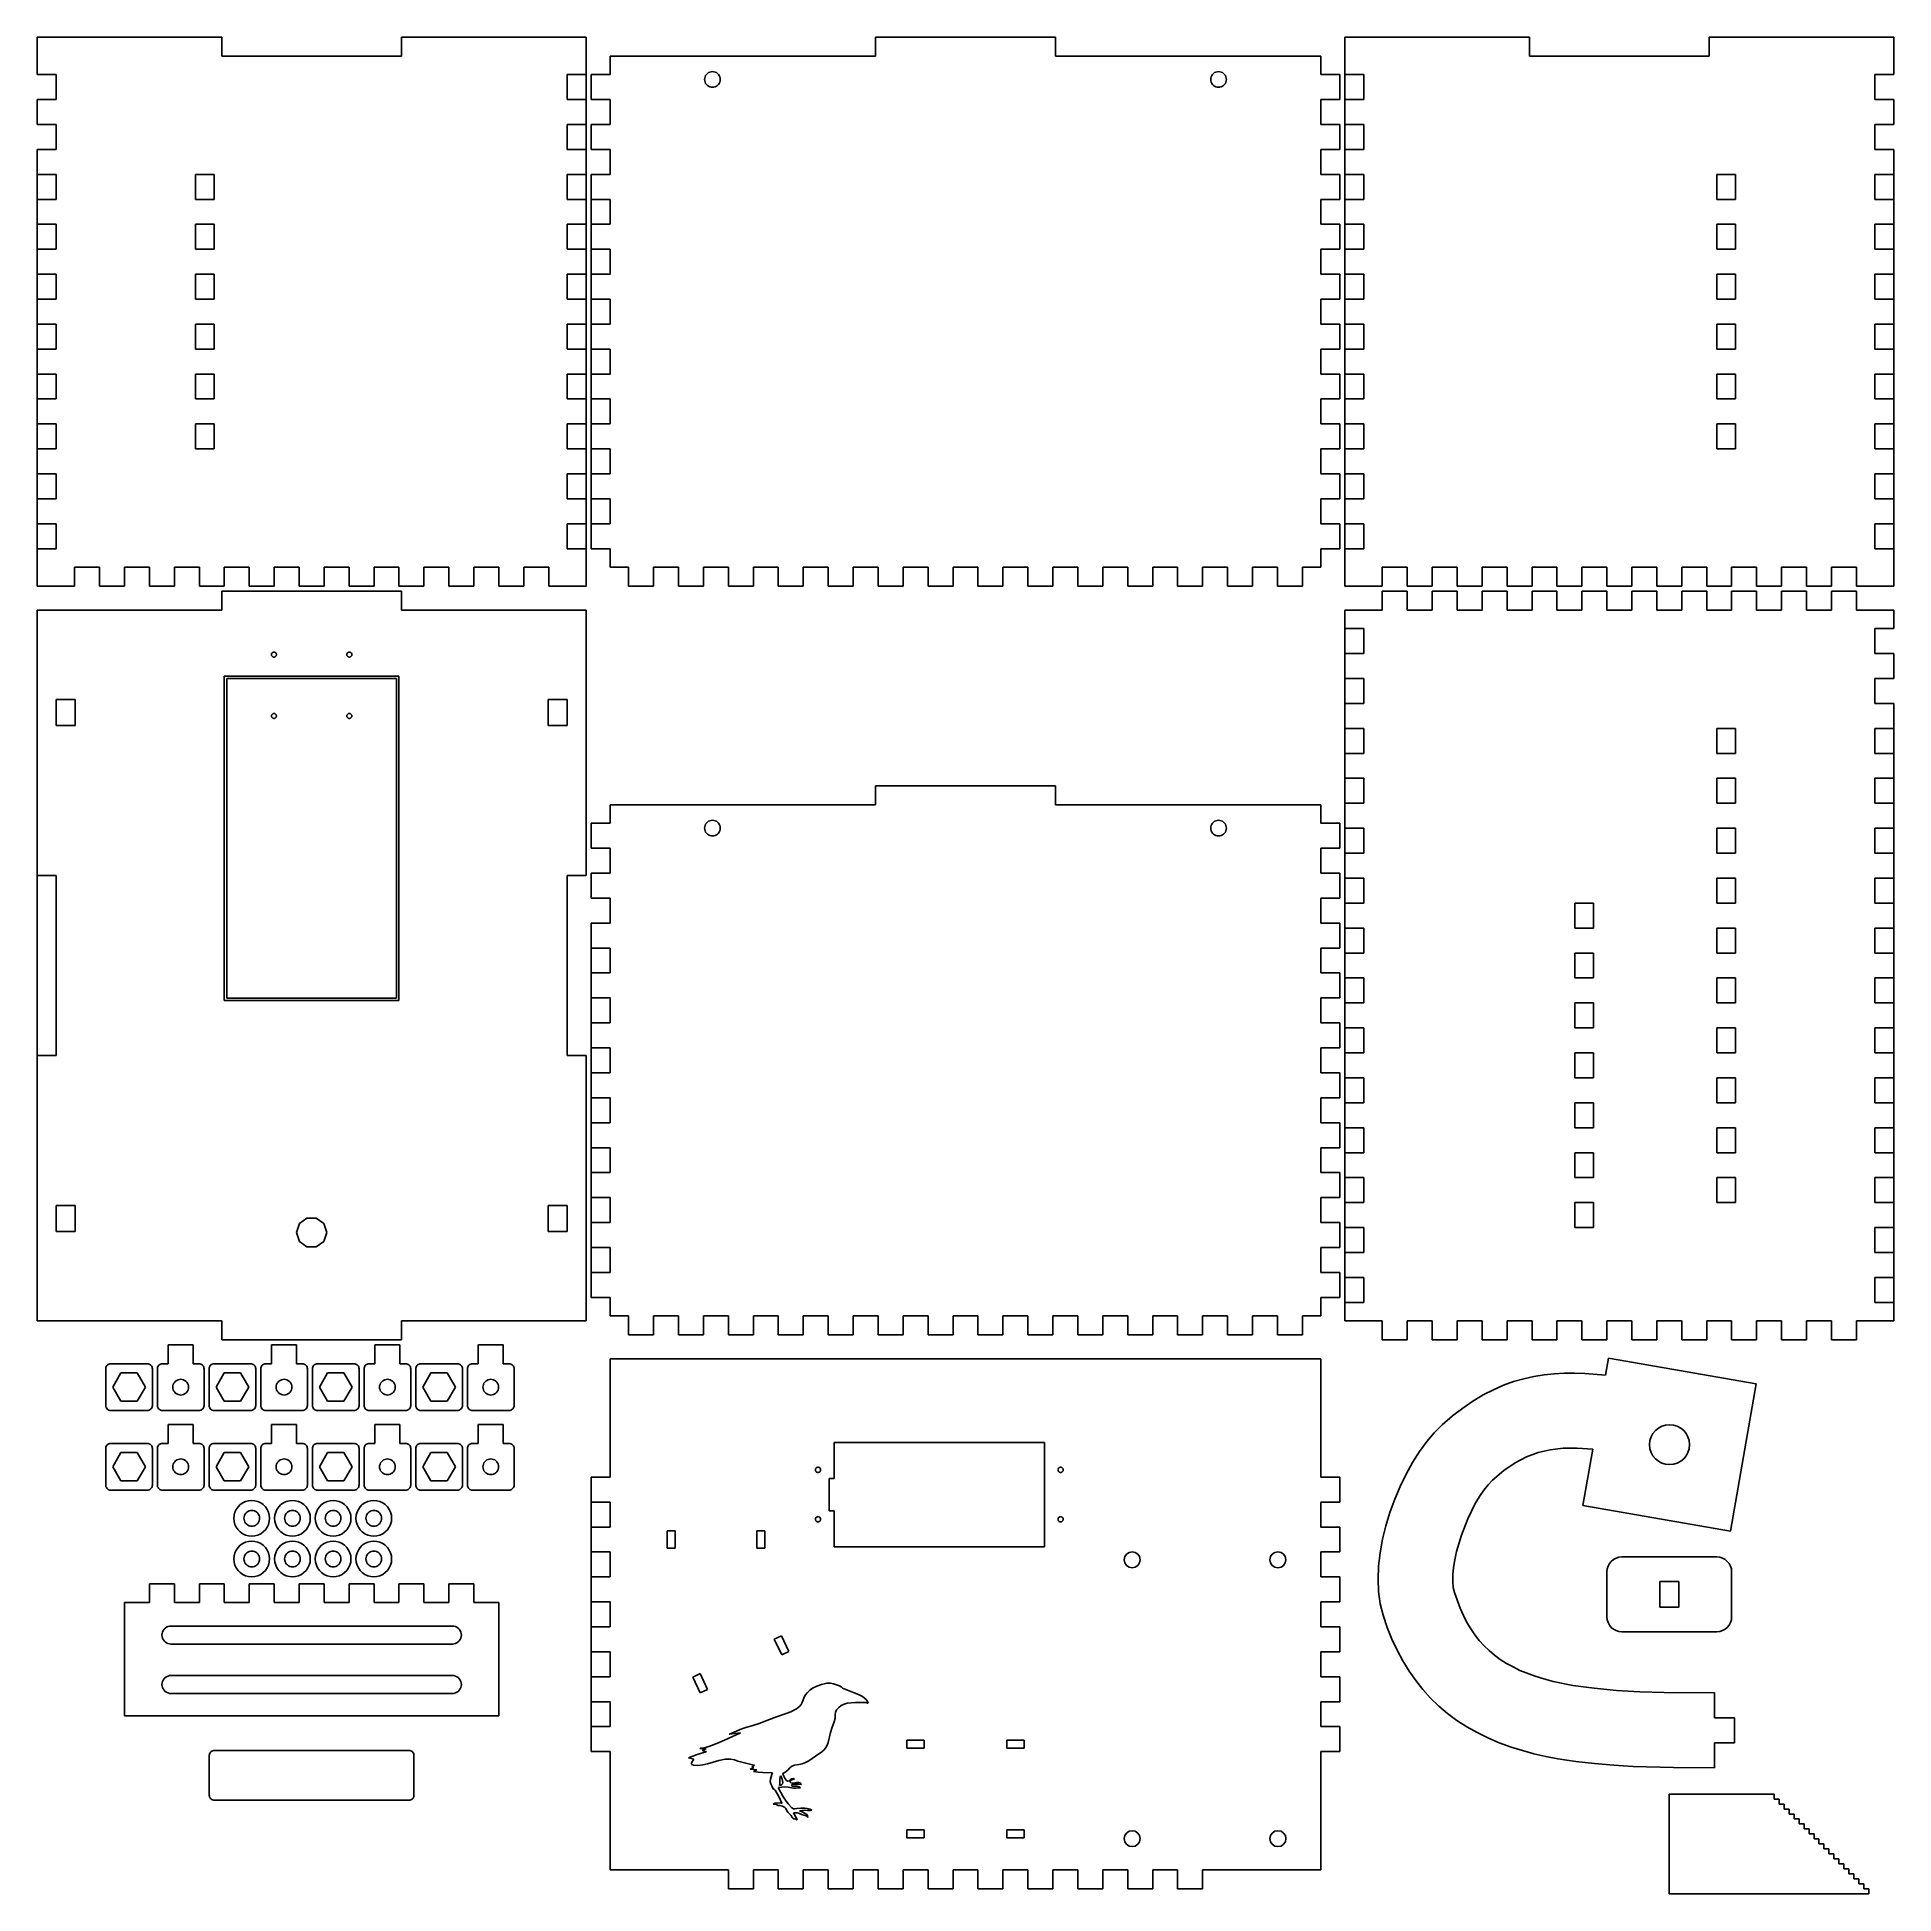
# Model space of a CAD drawing. Header units: metres. Extents: x -55 to 317, y -317 to 55.
import ezdxf

# ---------------------------------------------------------------- set-up
doc = ezdxf.new("R2010")
doc.units = ezdxf.units.M

msp = doc.modelspace()

# ---------------------------------------------------------------- linework, layer by layer
for p, q in [((-18, 55), (-55, 55)), ((-55, 55), (-55, 47.5)), ((-18, 51.2), (-18, 55)), ((55, 55), (18, 55)), ((18, 55), (18, 51.2)), ((55, -55), (55, 55)), ((149, 55), (113, 55)), ((113, 55), (113, 51.2)), ((149, 51.2), (149, 55)), ((244, 55), (207, 55)), ((207, 55), (207, -55)), ((244, 51.2), (244, 55)), ((317, 55), (280, 55)), ((280, 55), (280, 51.2)), ((317, 47.5), (317, 55)), ((18, 51.2), (-18, 51.2)), ((113, 51.2), (59.8, 51.2)), ((59.8, 51.2), (59.8, 47.5)), ((202.2, 51.2), (149, 51.2)), ((202.2, 47.5), (202.2, 51.2)), ((280, 51.2), (244, 51.2)), ((-55, 47.5), (-51.2, 47.5)), ((-51.2, 47.5), (-51.2, 42.5)), ((51.2, 42.5), (51.2, 47.5)), ((51.2, 47.5), (55, 47.5)), ((55, 47.5), (55, 42.5)), ((59.8, 47.5), (56, 47.5)), ((56, 47.5), (56, 42.5)), ((78.725, 46.5235), (78.7489, 46.797)), ((78.7489, 46.25), (78.725, 46.5235)), ((78.7489, 46.797), (78.82, 47.0621)), ((78.82, 45.9848), (78.7489, 46.25)), ((78.82, 47.0621), (78.936, 47.311)), ((78.936, 45.736), (78.82, 45.9848)), ((78.936, 47.311), (79.0935, 47.5358)), ((79.0935, 45.5111), (78.936, 45.736)), ((79.0935, 47.5358), (79.2876, 47.73)), ((79.2876, 45.3169), (79.0935, 45.5111)), ((79.2876, 47.73), (79.5125, 47.8875)), ((79.5125, 45.1595), (79.2876, 45.3169)), ((79.5125, 47.8875), (79.7613, 48.0035)), ((79.7613, 45.0434), (79.5125, 45.1595)), ((79.7613, 48.0035), (80.0265, 48.0745)), ((80.0265, 44.9724), (79.7613, 45.0434)), ((80.0265, 48.0745), (80.3, 48.0984)), ((80.3, 44.9485), (80.0265, 44.9724)), ((80.3, 48.0984), (80.5735, 48.0745)), ((80.5735, 44.9724), (80.3, 44.9485)), ((80.5735, 48.0745), (80.8387, 48.0035)), ((80.8387, 45.0434), (80.5735, 44.9724)), ((80.8387, 48.0035), (81.0875, 47.8875)), ((81.0875, 45.1595), (80.8387, 45.0434)), ((81.0875, 47.8875), (81.3124, 47.73)), ((81.3124, 45.3169), (81.0875, 45.1595)), ((81.3124, 47.73), (81.5065, 47.5358)), ((81.5065, 45.5111), (81.3124, 45.3169)), ((81.5065, 47.5358), (81.664, 47.311)), ((81.664, 45.736), (81.5065, 45.5111)), ((81.664, 47.311), (81.78, 47.0621)), ((81.78, 45.9848), (81.664, 45.736)), ((81.78, 47.0621), (81.8511, 46.797)), ((81.8511, 46.25), (81.78, 45.9848)), ((81.8511, 46.797), (81.875, 46.5235)), ((81.875, 46.5235), (81.8511, 46.25)), ((180.125, 46.5235), (180.149, 46.797)), ((180.149, 46.25), (180.125, 46.5235)), ((180.149, 46.797), (180.22, 47.0621)), ((180.22, 45.9848), (180.149, 46.25)), ((180.22, 47.0621), (180.336, 47.311)), ((180.336, 45.736), (180.22, 45.9848)), ((180.336, 47.311), (180.493, 47.5358)), ((180.493, 45.5111), (180.336, 45.736)), ((180.493, 47.5358), (180.688, 47.73)), ((180.688, 45.3169), (180.493, 45.5111)), ((180.688, 47.73), (180.912, 47.8875)), ((180.912, 45.1595), (180.688, 45.3169)), ((180.912, 47.8875), (181.161, 48.0035)), ((181.161, 45.0434), (180.912, 45.1595)), ((181.161, 48.0035), (181.426, 48.0745)), ((181.426, 44.9724), (181.161, 45.0434)), ((181.426, 48.0745), (181.7, 48.0984)), ((181.7, 44.9485), (181.426, 44.9724)), ((181.7, 48.0984), (181.973, 48.0745)), ((181.973, 44.9724), (181.7, 44.9485)), ((181.973, 48.0745), (182.239, 48.0035)), ((182.239, 45.0434), (181.973, 44.9724)), ((182.239, 48.0035), (182.487, 47.8875)), ((182.487, 45.1595), (182.239, 45.0434)), ((182.487, 47.8875), (182.712, 47.73)), ((182.712, 45.3169), (182.487, 45.1595)), ((182.712, 47.73), (182.907, 47.5358)), ((182.907, 45.5111), (182.712, 45.3169)), ((182.907, 47.5358), (183.064, 47.311)), ((183.064, 45.736), (182.907, 45.5111)), ((183.064, 47.311), (183.18, 47.0621)), ((183.18, 45.9848), (183.064, 45.736)), ((183.18, 47.0621), (183.251, 46.797)), ((183.251, 46.25), (183.18, 45.9848)), ((183.251, 46.797), (183.275, 46.5235)), ((183.275, 46.5235), (183.251, 46.25)), ((206, 47.5), (202.2, 47.5)), ((206, 42.5), (206, 47.5)), ((207, 42.5), (207, 47.5)), ((207, 47.5), (210.8, 47.5)), ((210.8, 47.5), (210.8, 42.5)), ((313.2, 42.5), (313.2, 47.5)), ((313.2, 47.5), (317, 47.5)), ((-51.2, 42.5), (-55, 42.5)), ((-55, 42.5), (-55, 37.5)), ((55, 42.5), (51.2, 42.5)), ((56, 42.5), (59.8, 42.5)), ((59.8, 42.5), (59.8, 37.5)), ((202.2, 37.5), (202.2, 42.5)), ((202.2, 42.5), (206, 42.5)), ((210.8, 42.5), (207, 42.5)), ((317, 42.5), (313.2, 42.5)), ((317, 37.5), (317, 42.5)), ((-55, 37.5), (-51.2, 37.5)), ((-51.2, 37.5), (-51.2, 32.5)), ((51.2, 32.5), (51.2, 37.5)), ((51.2, 37.5), (55, 37.5)), ((55, 37.5), (55, 32.5)), ((59.8, 37.5), (56, 37.5)), ((56, 37.5), (56, 32.5)), ((206, 37.5), (202.2, 37.5)), ((206, 32.5), (206, 37.5)), ((207, 32.5), (207, 37.5)), ((207, 37.5), (210.8, 37.5)), ((210.8, 37.5), (210.8, 32.5)), ((313.2, 32.5), (313.2, 37.5)), ((313.2, 37.5), (317, 37.5)), ((-51.2, 32.5), (-55, 32.5)), ((-55, 32.5), (-55, -55)), ((55, 32.5), (51.2, 32.5)), ((56, 32.5), (59.8, 32.5)), ((59.8, 32.5), (59.8, 27.5)), ((202.2, 27.5), (202.2, 32.5)), ((202.2, 32.5), (206, 32.5)), ((210.8, 32.5), (207, 32.5)), ((317, 32.5), (313.2, 32.5)), ((317, -55), (317, 32.5)), ((-55, 22.5), (-55, 27.5)), ((-55, 27.5), (-51.2, 27.5)), ((-51.2, 27.5), (-51.2, 22.5)), ((-23.3, 22.5), (-23.3, 27.5)), ((-23.3, 27.5), (-19.5, 27.5)), ((-19.5, 27.5), (-19.5, 22.5)), ((51.2, 22.5), (51.2, 27.5)), ((51.2, 27.5), (55, 27.5)), ((55, 27.5), (55, 22.5)), ((59.8, 27.5), (56, 27.5)), ((56, 27.5), (56, -47.5)), ((206, 27.5), (202.2, 27.5)), ((206, 22.5), (206, 27.5)), ((207, 22.5), (207, 27.5)), ((207, 27.5), (210.8, 27.5)), ((210.8, 27.5), (210.8, 22.5)), ((281.5, 22.5), (281.5, 27.5)), ((281.5, 27.5), (285.3, 27.5)), ((285.3, 27.5), (285.3, 22.5)), ((313.2, 22.5), (313.2, 27.5)), ((313.2, 27.5), (317, 27.5)), ((317, 27.5), (317, 22.5)), ((-51.2, 22.5), (-55, 22.5)), ((-19.5, 22.5), (-23.3, 22.5)), ((55, 22.5), (51.2, 22.5)), ((56, 17.5), (56, 22.5)), ((56, 22.5), (59.8, 22.5)), ((59.8, 22.5), (59.8, 17.5)), ((202.2, 17.5), (202.2, 22.5)), ((202.2, 22.5), (206, 22.5)), ((210.8, 22.5), (207, 22.5)), ((285.3, 22.5), (281.5, 22.5)), ((317, 22.5), (313.2, 22.5)), ((-55, 12.5), (-55, 17.5)), ((-55, 17.5), (-51.2, 17.5)), ((-51.2, 17.5), (-51.2, 12.5)), ((-23.3, 12.5), (-23.3, 17.5)), ((-23.3, 17.5), (-19.5, 17.5)), ((-19.5, 17.5), (-19.5, 12.5)), ((51.2, 12.5), (51.2, 17.5)), ((51.2, 17.5), (55, 17.5)), ((55, 17.5), (55, 12.5)), ((59.8, 17.5), (56, 17.5)), ((206, 17.5), (202.2, 17.5)), ((206, 12.5), (206, 17.5)), ((207, 12.5), (207, 17.5)), ((207, 17.5), (210.8, 17.5)), ((210.8, 17.5), (210.8, 12.5)), ((281.5, 12.5), (281.5, 17.5)), ((281.5, 17.5), (285.3, 17.5)), ((285.3, 17.5), (285.3, 12.5)), ((313.2, 12.5), (313.2, 17.5)), ((313.2, 17.5), (317, 17.5)), ((317, 17.5), (317, 12.5)), ((-51.2, 12.5), (-55, 12.5)), ((-19.5, 12.5), (-23.3, 12.5)), ((55, 12.5), (51.2, 12.5)), ((56, 7.5), (56, 12.5)), ((56, 12.5), (59.8, 12.5)), ((59.8, 12.5), (59.8, 7.5)), ((202.2, 7.5), (202.2, 12.5)), ((202.2, 12.5), (206, 12.5)), ((210.8, 12.5), (207, 12.5)), ((285.3, 12.5), (281.5, 12.5)), ((317, 12.5), (313.2, 12.5)), ((-55, 2.5), (-55, 7.5)), ((-55, 7.5), (-51.2, 7.5)), ((-51.2, 7.5), (-51.2, 2.5)), ((-23.3, 7.5), (-19.5, 7.5)), ((-23.3, 2.49998), (-23.3, 7.5)), ((-19.5, 7.5), (-19.5, 2.5)), ((51.2, 2.5), (51.2, 7.5)), ((51.2, 7.5), (55, 7.5)), ((55, 7.5), (55, 2.5)), ((59.8, 7.5), (56, 7.5)), ((206, 7.5), (202.2, 7.5)), ((206, 2.5), (206, 7.5)), ((207, 2.5), (207, 7.5)), ((207, 7.5), (210.8, 7.5)), ((210.8, 7.5), (210.8, 2.5)), ((281.5, 2.5), (281.5, 7.5)), ((281.5, 7.5), (285.3, 7.5)), ((285.3, 7.5), (285.3, 2.49998)), ((313.2, 2.5), (313.2, 7.5)), ((313.2, 7.5), (317, 7.5)), ((317, 7.5), (317, 2.5)), ((-51.2, 2.5), (-55, 2.5)), ((-19.5, 2.5), (-23.3, 2.49998)), ((55, 2.5), (51.2, 2.5)), ((56, -2.5), (56, 2.5)), ((56, 2.5), (59.8, 2.5)), ((59.8, 2.5), (59.8, -2.5)), ((202.2, -2.5), (202.2, 2.5)), ((202.2, 2.5), (206, 2.5)), ((210.8, 2.5), (207, 2.5)), ((285.3, 2.49998), (281.5, 2.5)), ((317, 2.5), (313.2, 2.5)), ((-55, -7.5), (-55, -2.5)), ((-55, -2.5), (-51.2, -2.5)), ((-51.2, -2.5), (-51.2, -7.5)), ((-23.3, -2.5), (-19.5, -2.49998)), ((-23.3, -7.5), (-23.3, -2.5)), ((-19.5, -2.49998), (-19.5, -7.5)), ((51.2, -7.5), (51.2, -2.5)), ((51.2, -2.5), (55, -2.5)), ((55, -2.5), (55, -7.5)), ((59.8, -2.5), (56, -2.5)), ((206, -2.5), (202.2, -2.5)), ((206, -7.5), (206, -2.5)), ((207, -7.5), (207, -2.5)), ((207, -2.5), (210.8, -2.5)), ((210.8, -2.5), (210.8, -7.5)), ((281.5, -7.5), (281.5, -2.49998)), ((281.5, -2.49998), (285.3, -2.5)), ((285.3, -2.5), (285.3, -7.5)), ((313.2, -7.5), (313.2, -2.5)), ((313.2, -2.5), (317, -2.5)), ((317, -2.5), (317, -7.5)), ((-51.2, -7.5), (-55, -7.5)), ((-19.5, -7.5), (-23.3, -7.5)), ((55, -7.5), (51.2, -7.5)), ((56, -12.5), (56, -7.5)), ((56, -7.5), (59.8, -7.5)), ((59.8, -7.5), (59.8, -12.5)), ((202.2, -12.5), (202.2, -7.5)), ((202.2, -7.5), (206, -7.5)), ((210.8, -7.5), (207, -7.5)), ((285.3, -7.5), (281.5, -7.5)), ((317, -7.5), (313.2, -7.5)), ((-55, -17.5), (-55, -12.5)), ((-55, -12.5), (-51.2, -12.5)), ((-51.2, -12.5), (-51.2, -17.5)), ((-23.3, -17.5), (-23.3, -12.5)), ((-23.3, -12.5), (-19.5, -12.5)), ((-19.5, -12.5), (-19.5, -17.5)), ((51.2, -17.5), (51.2, -12.5)), ((51.2, -12.5), (55, -12.5)), ((55, -12.5), (55, -17.5)), ((59.8, -12.5), (56, -12.5)), ((206, -12.5), (202.2, -12.5)), ((206, -17.5), (206, -12.5)), ((207, -17.5), (207, -12.5)), ((207, -12.5), (210.8, -12.5)), ((210.8, -12.5), (210.8, -17.5)), ((281.5, -17.5), (281.5, -12.5)), ((281.5, -12.5), (285.3, -12.5)), ((285.3, -12.5), (285.3, -17.5)), ((313.2, -17.5), (313.2, -12.5)), ((313.2, -12.5), (317, -12.5)), ((317, -12.5), (317, -17.5)), ((-51.2, -17.5), (-55, -17.5)), ((-19.5, -17.5), (-23.3, -17.5)), ((55, -17.5), (51.2, -17.5)), ((56, -22.5), (56, -17.5)), ((56, -17.5), (59.8, -17.5)), ((59.8, -17.5), (59.8, -22.5)), ((202.2, -22.5), (202.2, -17.5)), ((202.2, -17.5), (206, -17.5)), ((210.8, -17.5), (207, -17.5)), ((285.3, -17.5), (281.5, -17.5)), ((317, -17.5), (313.2, -17.5)), ((-55, -27.5), (-55, -22.5)), ((-55, -22.5), (-51.2, -22.5)), ((-51.2, -22.5), (-51.2, -27.5)), ((-23.3, -27.5), (-23.3, -22.5)), ((-23.3, -22.5), (-19.5, -22.5)), ((-19.5, -22.5), (-19.5, -27.5)), ((51.2, -27.5), (51.2, -22.5)), ((51.2, -22.5), (55, -22.5)), ((55, -22.5), (55, -27.5)), ((59.8, -22.5), (56, -22.5)), ((206, -22.5), (202.2, -22.5)), ((206, -27.5), (206, -22.5)), ((207, -27.5), (207, -22.5)), ((207, -22.5), (210.8, -22.5)), ((210.8, -22.5), (210.8, -27.5)), ((281.5, -27.5), (281.5, -22.5)), ((281.5, -22.5), (285.3, -22.5)), ((285.3, -22.5), (285.3, -27.5)), ((313.2, -27.5), (313.2, -22.5)), ((313.2, -22.5), (317, -22.5)), ((317, -22.5), (317, -27.5)), ((-51.2, -27.5), (-55, -27.5)), ((-19.5, -27.5), (-23.3, -27.5)), ((55, -27.5), (51.2, -27.5)), ((56, -32.5), (56, -27.5)), ((56, -27.5), (59.8, -27.5)), ((59.8, -27.5), (59.8, -32.5)), ((202.2, -32.5), (202.2, -27.5)), ((202.2, -27.5), (206, -27.5)), ((210.8, -27.5), (207, -27.5)), ((285.3, -27.5), (281.5, -27.5)), ((317, -27.5), (313.2, -27.5)), ((-55, -37.5), (-55, -32.5)), ((-55, -32.5), (-51.2, -32.5)), ((-51.2, -32.5), (-51.2, -37.5)), ((51.2, -37.5), (51.2, -32.5)), ((51.2, -32.5), (55, -32.5)), ((55, -32.5), (55, -37.5)), ((59.8, -32.5), (56, -32.5)), ((206, -32.5), (202.2, -32.5)), ((206, -37.5), (206, -32.5)), ((207, -37.5), (207, -32.5)), ((207, -32.5), (210.8, -32.5)), ((210.8, -32.5), (210.8, -37.5)), ((313.2, -37.5), (313.2, -32.5)), ((313.2, -32.5), (317, -32.5)), ((317, -32.5), (317, -37.5)), ((-51.2, -37.5), (-55, -37.5)), ((55, -37.5), (51.2, -37.5)), ((56, -42.5), (56, -37.5)), ((56, -37.5), (59.8, -37.5)), ((59.8, -37.5), (59.8, -42.5)), ((202.2, -42.5), (202.2, -37.5)), ((202.2, -37.5), (206, -37.5)), ((210.8, -37.5), (207, -37.5)), ((317, -37.5), (313.2, -37.5)), ((-55, -47.5), (-55, -42.5)), ((-55, -42.5), (-51.2, -42.5)), ((-51.2, -42.5), (-51.2, -47.5)), ((51.2, -47.5), (51.2, -42.5)), ((51.2, -42.5), (55, -42.5)), ((55, -42.5), (55, -47.5)), ((59.8, -42.5), (56, -42.5)), ((206, -42.5), (202.2, -42.5)), ((206, -47.5), (206, -42.5)), ((207, -47.5), (207, -42.5)), ((207, -42.5), (210.8, -42.5)), ((210.8, -42.5), (210.8, -47.5)), ((313.2, -47.5), (313.2, -42.5)), ((313.2, -42.5), (317, -42.5)), ((317, -42.5), (317, -47.5)), ((-51.2, -47.5), (-55, -47.5)), ((55, -47.5), (51.2, -47.5)), ((56, -47.5), (59.8, -47.5)), ((59.8, -47.5), (59.8, -51.2)), ((202.2, -51.2), (202.2, -47.5)), ((202.2, -47.5), (206, -47.5)), ((210.8, -47.5), (207, -47.5)), ((317, -47.5), (313.2, -47.5)), ((-47.5, -51.2), (-42.5, -51.2)), ((-47.5, -55), (-47.5, -51.2)), ((-42.5, -51.2), (-42.5, -55)), ((-37.5, -55), (-37.5, -51.2)), ((-37.5, -51.2), (-32.5, -51.2)), ((-32.5, -51.2), (-32.5, -55)), ((-27.5, -55), (-27.5, -51.2)), ((-27.5, -51.2), (-22.5, -51.2)), ((-22.5, -51.2), (-22.5, -55)), ((-17.5, -55), (-17.5, -51.2)), ((-17.5, -51.2), (-12.5, -51.2)), ((-12.5, -51.2), (-12.5, -55)), ((-7.5, -55), (-7.5, -51.2)), ((-7.5, -51.2), (-2.5, -51.2)), ((-2.5, -51.2), (-2.5, -55)), ((2.5, -55), (2.5, -51.2)), ((2.5, -51.2), (7.5, -51.2)), ((7.5, -51.2), (7.5, -55)), ((12.5, -55), (12.5, -51.2)), ((12.5, -51.2), (17.5, -51.2)), ((17.5, -51.2), (17.5, -55)), ((22.5, -55), (22.5, -51.2)), ((22.5, -51.2), (27.5, -51.2)), ((27.5, -51.2), (27.5, -55)), ((32.5, -55), (32.5, -51.2)), ((32.5, -51.2), (37.5, -51.2)), ((37.5, -51.2), (37.5, -55)), ((42.5, -55), (42.5, -51.2)), ((42.5, -51.2), (47.5, -51.2)), ((47.5, -51.2), (47.5, -55)), ((59.8, -51.2), (63.5, -51.2)), ((63.5, -51.2), (63.5, -55)), ((68.5, -55), (68.5, -51.2)), ((68.5, -51.2), (73.5, -51.2)), ((73.5, -51.2), (73.5, -55)), ((78.5, -55), (78.5, -51.2)), ((78.5, -51.2), (83.5, -51.2)), ((83.5, -51.2), (83.5, -55)), ((88.5, -55), (88.5, -51.2)), ((88.5, -51.2), (93.5, -51.2)), ((93.5, -51.2), (93.5, -55)), ((98.5, -55), (98.5, -51.2)), ((98.5, -51.2), (103.5, -51.2)), ((103.5, -51.2), (103.5, -55)), ((108.5, -55), (108.5, -51.2)), ((108.5, -51.2), (113.5, -51.2)), ((113.5, -51.2), (113.5, -55)), ((118.5, -55), (118.5, -51.2)), ((118.5, -51.2), (123.5, -51.2)), ((123.5, -51.2), (123.5, -55)), ((128.5, -55), (128.5, -51.2)), ((128.5, -51.2), (133.5, -51.2)), ((133.5, -51.2), (133.5, -55)), ((138.5, -55), (138.5, -51.2)), ((138.5, -51.2), (143.5, -51.2)), ((143.5, -51.2), (143.5, -55)), ((148.5, -55), (148.5, -51.2)), ((148.5, -51.2), (153.5, -51.2)), ((153.5, -51.2), (153.5, -55)), ((158.5, -55), (158.5, -51.2)), ((158.5, -51.2), (163.5, -51.2)), ((163.5, -51.2), (163.5, -55)), ((168.5, -55), (168.5, -51.2)), ((168.5, -51.2), (173.5, -51.2)), ((173.5, -51.2), (173.5, -55)), ((178.5, -55), (178.5, -51.2)), ((178.5, -51.2), (183.5, -51.2)), ((183.5, -51.2), (183.5, -55)), ((188.5, -55), (188.5, -51.2)), ((188.5, -51.2), (193.5, -51.2)), ((193.5, -51.2), (193.5, -55)), ((198.5, -55), (198.5, -51.2)), ((198.5, -51.2), (202.2, -51.2)), ((214.5, -51.2), (219.5, -51.2)), ((214.5, -55), (214.5, -51.2)), ((219.5, -51.2), (219.5, -55)), ((224.5, -55), (224.5, -51.2)), ((224.5, -51.2), (229.5, -51.2)), ((229.5, -51.2), (229.5, -55)), ((234.5, -55), (234.5, -51.2)), ((234.5, -51.2), (239.5, -51.2)), ((239.5, -51.2), (239.5, -55)), ((244.5, -55), (244.5, -51.2)), ((244.5, -51.2), (249.5, -51.2)), ((249.5, -51.2), (249.5, -55)), ((254.5, -55), (254.5, -51.2)), ((254.5, -51.2), (259.5, -51.2)), ((259.5, -51.2), (259.5, -55)), ((264.5, -55), (264.5, -51.2)), ((264.5, -51.2), (269.5, -51.2)), ((269.5, -51.2), (269.5, -55)), ((274.5, -55), (274.5, -51.2)), ((274.5, -51.2), (279.5, -51.2)), ((279.5, -51.2), (279.5, -55)), ((284.5, -55), (284.5, -51.2)), ((284.5, -51.2), (289.5, -51.2)), ((289.5, -51.2), (289.5, -55)), ((294.5, -55), (294.5, -51.2)), ((294.5, -51.2), (299.5, -51.2)), ((299.5, -51.2), (299.5, -55)), ((304.5, -55), (304.5, -51.2)), ((304.5, -51.2), (309.5, -51.2)), ((309.5, -51.2), (309.5, -55)), ((-55, -55), (-47.5, -55)), ((-42.5, -55), (-37.5, -55)), ((-32.5, -55), (-27.5, -55)), ((-22.5, -55), (-17.5, -55)), ((-12.5, -55), (-7.5, -55)), ((-2.5, -55), (2.5, -55)), ((7.5, -55), (12.5, -55)), ((17.5, -55), (22.5, -55)), ((27.5, -55), (32.5, -55)), ((37.5, -55), (42.5, -55)), ((47.5, -55), (55, -55)), ((63.5, -55), (68.5, -55)), ((73.5, -55), (78.5, -55)), ((83.5, -55), (88.5, -55)), ((93.5, -55), (98.5, -55)), ((103.5, -55), (108.5, -55)), ((113.5, -55), (118.5, -55)), ((123.5, -55), (128.5, -55)), ((133.5, -55), (138.5, -55)), ((143.5, -55), (148.5, -55)), ((153.5, -55), (158.5, -55)), ((163.5, -55), (168.5, -55)), ((173.5, -55), (178.5, -55)), ((183.5, -55), (188.5, -55)), ((193.5, -55), (198.5, -55)), ((207, -55), (214.5, -55)), ((219.5, -55), (224.5, -55)), ((229.5, -55), (234.5, -55)), ((239.5, -55), (244.5, -55)), ((249.5, -55), (254.5, -55)), ((259.5, -55), (264.5, -55)), ((269.5, -55), (274.5, -55)), ((279.5, -55), (284.5, -55)), ((289.5, -55), (294.5, -55)), ((299.5, -55), (304.5, -55)), ((309.5, -55), (317, -55)), ((18, -56), (-18, -56)), ((-18, -56), (-18, -59.8)), ((18, -59.8), (18, -56)), ((219.5, -56), (214.5, -56)), ((214.5, -56), (214.5, -59.8)), ((219.5, -59.8), (219.5, -56)), ((229.5, -56), (224.5, -56)), ((224.5, -56), (224.5, -59.8)), ((229.5, -59.8), (229.5, -56)), ((239.5, -56), (234.5, -56)), ((234.5, -56), (234.5, -59.8)), ((239.5, -59.8), (239.5, -56)), ((249.5, -56), (244.5, -56)), ((244.5, -56), (244.5, -59.8)), ((249.5, -59.8), (249.5, -56)), ((259.5, -56), (254.5, -56)), ((254.5, -56), (254.5, -59.8)), ((259.5, -59.8), (259.5, -56)), ((269.5, -56), (264.5, -56)), ((264.5, -56), (264.5, -59.8)), ((269.5, -59.8), (269.5, -56)), ((279.5, -56), (274.5, -56)), ((274.5, -56), (274.5, -59.8)), ((279.5, -59.8), (279.5, -56)), ((289.5, -56), (284.5, -56)), ((284.5, -56), (284.5, -59.8)), ((289.5, -59.8), (289.5, -56)), ((299.5, -56), (294.5, -56)), ((294.5, -56), (294.5, -59.8)), ((299.5, -59.8), (299.5, -56)), ((309.5, -56), (304.5, -56)), ((304.5, -56), (304.5, -59.8)), ((309.5, -59.8), (309.5, -56)), ((-18, -59.8), (-55, -59.8)), ((-55, -59.8), (-55, -202.2)), ((55, -59.8), (18, -59.8)), ((55, -113), (55, -59.8)), ((214.5, -59.8), (207, -59.8)), ((207, -59.8), (207, -202.2)), ((224.5, -59.8), (219.5, -59.8)), ((234.5, -59.8), (229.5, -59.8)), ((244.5, -59.8), (239.5, -59.8)), ((254.5, -59.8), (249.5, -59.8)), ((264.5, -59.8), (259.5, -59.8)), ((274.5, -59.8), (269.5, -59.8)), ((284.5, -59.8), (279.5, -59.8)), ((294.5, -59.8), (289.5, -59.8)), ((304.5, -59.8), (299.5, -59.8)), ((317, -59.8), (309.5, -59.8)), ((317, -63.5), (317, -59.8)), ((207, -68.5), (207, -63.5)), ((207, -63.5), (210.8, -63.5)), ((210.8, -63.5), (210.8, -68.5)), ((313.2, -68.5), (313.2, -63.5)), ((313.2, -63.5), (317, -63.5)), ((-8.04997, -68.7), (-8.04237, -68.6132)), ((-8.04237, -68.7868), (-8.04997, -68.7)), ((-8.04237, -68.6132), (-8.01982, -68.529)), ((-8.01982, -68.871), (-8.04237, -68.7868)), ((-8.01982, -68.529), (-7.98299, -68.45)), ((-7.98299, -68.95), (-8.01982, -68.871)), ((-7.98299, -68.45), (-7.933, -68.3786)), ((-7.933, -69.0214), (-7.98299, -68.95)), ((-7.933, -68.3786), (-7.87137, -68.317)), ((-7.87137, -69.083), (-7.933, -69.0214)), ((-7.87137, -68.317), (-7.79997, -68.267)), ((-7.79997, -69.133), (-7.87137, -69.083)), ((-7.79997, -68.267), (-7.72099, -68.2302)), ((-7.72099, -69.1699), (-7.79997, -69.133)), ((-7.72099, -68.2302), (-7.6368, -68.2076)), ((-7.6368, -69.1924), (-7.72099, -69.1699)), ((-7.6368, -68.2076), (-7.54997, -68.2)), ((-7.54997, -69.2), (-7.6368, -69.1924)), ((-7.54997, -68.2), (-7.46315, -68.2076)), ((-7.46315, -69.1924), (-7.54997, -69.2)), ((-7.46315, -68.2076), (-7.37897, -68.2302)), ((-7.37897, -69.1699), (-7.46315, -69.1924)), ((-7.37897, -68.2302), (-7.29997, -68.267)), ((-7.29997, -69.133), (-7.37897, -69.1699)), ((-7.29997, -68.267), (-7.22858, -68.317)), ((-7.22858, -69.083), (-7.29997, -69.133)), ((-7.22858, -68.317), (-7.16696, -68.3786)), ((-7.16696, -69.0214), (-7.22858, -69.083)), ((-7.16696, -68.3786), (-7.11696, -68.45)), ((-7.11696, -68.95), (-7.16696, -69.0214)), ((-7.11696, -68.45), (-7.08012, -68.529)), ((-7.08012, -68.871), (-7.11696, -68.95)), ((-7.08012, -68.529), (-7.05757, -68.6132)), ((-7.05757, -68.7868), (-7.08012, -68.871)), ((-7.05757, -68.6132), (-7.04997, -68.7)), ((-7.04997, -68.7), (-7.05757, -68.7868)), ((7.04999, -68.7), (7.05759, -68.6132)), ((7.05759, -68.7868), (7.04999, -68.7)), ((7.05759, -68.6132), (7.08014, -68.529)), ((7.08014, -68.871), (7.05759, -68.7868)), ((7.08014, -68.529), (7.11697, -68.45)), ((7.11697, -68.95), (7.08014, -68.871)), ((7.11697, -68.45), (7.16698, -68.3786)), ((7.16698, -69.0214), (7.11697, -68.95)), ((7.16698, -68.3786), (7.22859, -68.317)), ((7.22859, -69.083), (7.16698, -69.0214)), ((7.22859, -68.317), (7.29999, -68.267)), ((7.29999, -69.133), (7.22859, -69.083)), ((7.29999, -68.267), (7.37898, -68.2302)), ((7.37898, -69.1699), (7.29999, -69.133)), ((7.37898, -68.2302), (7.46317, -68.2076)), ((7.46317, -69.1924), (7.37898, -69.1699)), ((7.46317, -68.2076), (7.54999, -68.2)), ((7.54999, -69.2), (7.46317, -69.1924)), ((7.54999, -68.2), (7.63681, -68.2076)), ((7.63681, -69.1924), (7.54999, -69.2)), ((7.63681, -68.2076), (7.72101, -68.2302)), ((7.72101, -69.1699), (7.63681, -69.1924)), ((7.72101, -68.2302), (7.79999, -68.267)), ((7.79999, -69.133), (7.72101, -69.1699)), ((7.79999, -68.267), (7.87138, -68.317)), ((7.87138, -69.083), (7.79999, -69.133)), ((7.87138, -68.317), (7.93301, -68.3786)), ((7.93301, -69.0214), (7.87138, -69.083)), ((7.93301, -68.3786), (7.983, -68.45)), ((7.983, -68.95), (7.93301, -69.0214)), ((7.983, -68.45), (8.01984, -68.529)), ((8.01984, -68.871), (7.983, -68.95)), ((8.01984, -68.529), (8.04239, -68.6132)), ((8.04239, -68.7868), (8.01984, -68.871)), ((8.04239, -68.6132), (8.04999, -68.7)), ((8.04999, -68.7), (8.04239, -68.7868)), ((210.8, -68.5), (207, -68.5)), ((317, -68.5), (313.2, -68.5)), ((317, -73.5), (317, -68.5)), ((-17.5, -138), (-17.5, -73)), ((-17.5, -73), (17.5, -73)), ((17.025, -73.475), (-17.025, -73.475)), ((-17.025, -73.475), (-17.025, -137.525)), ((17.025, -137.525), (17.025, -73.475)), ((17.5, -73), (17.5, -138)), ((207, -78.5), (207, -73.5)), ((207, -73.5), (210.8, -73.5)), ((210.8, -73.5), (210.8, -78.5)), ((313.2, -78.5), (313.2, -73.5)), ((313.2, -73.5), (317, -73.5)), ((-51.2, -82.925), (-51.2, -77.675)), ((-51.2, -77.675), (-47.4, -77.675)), ((-47.4, -77.675), (-47.4, -82.925)), ((47.4, -82.925), (47.4, -77.675)), ((47.4, -77.675), (51.2, -77.675)), ((51.2, -77.675), (51.2, -82.925)), ((-8.04999, -81), (-8.04239, -80.9132)), ((-8.04239, -81.0868), (-8.04999, -81)), ((-8.04239, -80.9132), (-8.01984, -80.829)), ((-8.01984, -81.171), (-8.04239, -81.0868)), ((-8.01984, -80.829), (-7.983, -80.75)), ((-7.983, -81.25), (-8.01984, -81.171)), ((-7.983, -80.75), (-7.93301, -80.6786)), ((-7.93301, -81.3214), (-7.983, -81.25)), ((-7.93301, -80.6786), (-7.87138, -80.617)), ((-7.87138, -81.383), (-7.93301, -81.3214)), ((-7.87138, -80.617), (-7.79999, -80.567)), ((-7.79999, -81.433), (-7.87138, -81.383)), ((-7.79999, -80.567), (-7.72101, -80.5302)), ((-7.72101, -81.4698), (-7.79999, -81.433)), ((-7.72101, -80.5302), (-7.63681, -80.5076)), ((-7.63681, -81.4924), (-7.72101, -81.4698)), ((-7.63681, -80.5076), (-7.54999, -80.5)), ((-7.54999, -81.5), (-7.63681, -81.4924)), ((-7.54999, -80.5), (-7.46317, -80.5076)), ((-7.46317, -81.4924), (-7.54999, -81.5)), ((-7.46317, -80.5076), (-7.37898, -80.5302)), ((-7.37898, -81.4698), (-7.46317, -81.4924)), ((-7.37898, -80.5302), (-7.29999, -80.567)), ((-7.29999, -81.433), (-7.37898, -81.4698)), ((-7.29999, -80.567), (-7.22859, -80.617)), ((-7.22859, -81.383), (-7.29999, -81.433)), ((-7.22859, -80.617), (-7.16698, -80.6786)), ((-7.16698, -81.3214), (-7.22859, -81.383)), ((-7.16698, -80.6786), (-7.11697, -80.75)), ((-7.11697, -81.25), (-7.16698, -81.3214)), ((-7.11697, -80.75), (-7.08014, -80.829)), ((-7.08014, -81.171), (-7.11697, -81.25)), ((-7.08014, -80.829), (-7.05759, -80.9132)), ((-7.05759, -81.0868), (-7.08014, -81.171)), ((-7.05759, -80.9132), (-7.04999, -81)), ((-7.04999, -81), (-7.05759, -81.0868)), ((7.04997, -81), (7.05757, -80.9132)), ((7.05757, -81.0868), (7.04997, -81)), ((7.05757, -80.9132), (7.08012, -80.829)), ((7.08012, -81.171), (7.05757, -81.0868)), ((7.08012, -80.829), (7.11696, -80.75)), ((7.11696, -81.25), (7.08012, -81.171)), ((7.11696, -80.75), (7.16696, -80.6786)), ((7.16696, -81.3214), (7.11696, -81.25)), ((7.16696, -80.6786), (7.22858, -80.617)), ((7.22858, -81.383), (7.16696, -81.3214)), ((7.22858, -80.617), (7.29997, -80.567)), ((7.29997, -81.433), (7.22858, -81.383)), ((7.29997, -80.567), (7.37897, -80.5302)), ((7.37897, -81.4698), (7.29997, -81.433)), ((7.37897, -80.5302), (7.46315, -80.5076)), ((7.46315, -81.4924), (7.37897, -81.4698)), ((7.46315, -80.5076), (7.54997, -80.5)), ((7.54997, -81.5), (7.46315, -81.4924)), ((7.54997, -80.5), (7.6368, -80.5076)), ((7.6368, -81.4924), (7.54997, -81.5)), ((7.6368, -80.5076), (7.72099, -80.5302)), ((7.72099, -81.4698), (7.6368, -81.4924)), ((7.72099, -80.5302), (7.79997, -80.567)), ((7.79997, -81.433), (7.72099, -81.4698)), ((7.79997, -80.567), (7.87137, -80.617)), ((7.87137, -81.383), (7.79997, -81.433)), ((7.87137, -80.617), (7.933, -80.6786)), ((7.933, -81.3214), (7.87137, -81.383)), ((7.933, -80.6786), (7.98299, -80.75)), ((7.98299, -81.25), (7.933, -81.3214)), ((7.98299, -80.75), (8.01982, -80.829)), ((8.01982, -81.171), (7.98299, -81.25)), ((8.01982, -80.829), (8.04237, -80.9132)), ((8.04237, -81.0868), (8.01982, -81.171)), ((8.04237, -80.9132), (8.04997, -81)), ((8.04997, -81), (8.04237, -81.0868)), ((210.8, -78.5), (207, -78.5)), ((317, -78.5), (313.2, -78.5)), ((317, -202.2), (317, -78.5)), ((-47.4, -82.925), (-51.2, -82.925)), ((51.2, -82.925), (47.4, -82.925)), ((207, -88.5), (207, -83.5)), ((207, -83.5), (210.8, -83.5)), ((210.8, -83.5), (210.8, -88.5)), ((281.5, -88.5), (281.5, -83.5)), ((281.5, -83.5), (285.3, -83.5)), ((285.3, -83.5), (285.3, -88.5)), ((313.2, -88.5), (313.2, -83.5)), ((313.2, -83.5), (317, -83.5)), ((317, -83.5), (317, -88.5)), ((210.8, -88.5), (207, -88.5)), ((285.3, -88.5), (281.5, -88.5)), ((317, -88.5), (313.2, -88.5)), ((149, -95), (113, -95)), ((113, -95), (113, -98.8)), ((149, -98.8), (149, -95)), ((207, -98.5), (207, -93.5)), ((207, -93.5), (210.8, -93.5)), ((210.8, -93.5), (210.8, -98.5)), ((281.5, -98.5), (281.5, -93.5)), ((281.5, -93.5), (285.3, -93.5)), ((285.3, -93.5), (285.3, -98.5)), ((313.2, -98.5), (313.2, -93.5)), ((313.2, -93.5), (317, -93.5)), ((317, -93.5), (317, -98.5)), ((113, -98.8), (59.8, -98.8)), ((59.8, -98.8), (59.8, -102.5)), ((202.2, -98.8), (149, -98.8)), ((202.2, -102.5), (202.2, -98.8)), ((210.8, -98.5), (207, -98.5)), ((285.3, -98.5), (281.5, -98.5)), ((317, -98.5), (313.2, -98.5)), ((59.8, -102.5), (56, -102.5)), ((56, -102.5), (56, -107.5)), ((78.725, -103.477), (78.7489, -103.203)), ((78.7489, -103.75), (78.725, -103.477)), ((78.7489, -103.203), (78.82, -102.938)), ((78.82, -104.015), (78.7489, -103.75)), ((78.82, -102.938), (78.936, -102.689)), ((78.936, -104.264), (78.82, -104.015)), ((78.936, -102.689), (79.0935, -102.464)), ((79.0935, -102.464), (79.2876, -102.27)), ((79.2876, -102.27), (79.5125, -102.113)), ((79.5125, -102.113), (79.7613, -101.997)), ((79.7613, -101.997), (80.0265, -101.925)), ((80.0265, -101.925), (80.3, -101.902)), ((80.3, -101.902), (80.5735, -101.925)), ((80.5735, -101.925), (80.8387, -101.997)), ((80.8387, -101.997), (81.0875, -102.113)), ((81.0875, -102.113), (81.3124, -102.27)), ((81.3124, -102.27), (81.5065, -102.464)), ((81.5065, -102.464), (81.664, -102.689)), ((81.664, -102.689), (81.78, -102.938)), ((81.78, -104.015), (81.664, -104.264)), ((81.78, -102.938), (81.8511, -103.203)), ((81.8511, -103.75), (81.78, -104.015)), ((81.8511, -103.203), (81.875, -103.477)), ((81.875, -103.477), (81.8511, -103.75)), ((180.125, -103.477), (180.149, -103.203)), ((180.149, -103.75), (180.125, -103.477)), ((180.149, -103.203), (180.22, -102.938)), ((180.22, -104.015), (180.149, -103.75)), ((180.22, -102.938), (180.336, -102.689)), ((180.336, -104.264), (180.22, -104.015)), ((180.336, -102.689), (180.493, -102.464)), ((180.493, -102.464), (180.688, -102.27)), ((180.688, -102.27), (180.912, -102.113)), ((180.912, -102.113), (181.161, -101.997)), ((181.161, -101.997), (181.426, -101.925)), ((181.426, -101.925), (181.7, -101.902)), ((181.7, -101.902), (181.973, -101.925)), ((181.973, -101.925), (182.239, -101.997)), ((182.239, -101.997), (182.487, -102.113)), ((182.487, -102.113), (182.712, -102.27)), ((182.712, -102.27), (182.907, -102.464)), ((182.907, -102.464), (183.064, -102.689)), ((183.064, -102.689), (183.18, -102.938)), ((183.18, -104.015), (183.064, -104.264)), ((183.18, -102.938), (183.251, -103.203)), ((183.251, -103.75), (183.18, -104.015)), ((183.251, -103.203), (183.275, -103.477)), ((183.275, -103.477), (183.251, -103.75)), ((206, -102.5), (202.2, -102.5)), ((206, -107.5), (206, -102.5)), ((207, -108.5), (207, -103.5)), ((207, -103.5), (210.8, -103.5)), ((210.8, -103.5), (210.8, -108.5)), ((281.5, -108.5), (281.5, -103.5)), ((281.5, -103.5), (285.3, -103.5)), ((285.3, -103.5), (285.3, -108.5)), ((313.2, -108.5), (313.2, -103.5)), ((313.2, -103.5), (317, -103.5)), ((317, -103.5), (317, -108.5)), ((56, -107.5), (59.8, -107.5)), ((59.8, -107.5), (59.8, -112.5)), ((79.0935, -104.489), (78.936, -104.264)), ((79.2876, -104.683), (79.0935, -104.489)), ((79.5125, -104.841), (79.2876, -104.683)), ((79.7613, -104.957), (79.5125, -104.841)), ((80.0265, -105.028), (79.7613, -104.957)), ((80.3, -105.052), (80.0265, -105.028)), ((80.5735, -105.028), (80.3, -105.052)), ((80.8387, -104.957), (80.5735, -105.028)), ((81.0875, -104.841), (80.8387, -104.957)), ((81.3124, -104.683), (81.0875, -104.841)), ((81.5065, -104.489), (81.3124, -104.683)), ((81.664, -104.264), (81.5065, -104.489)), ((180.493, -104.489), (180.336, -104.264)), ((180.688, -104.683), (180.493, -104.489)), ((180.912, -104.841), (180.688, -104.683)), ((181.161, -104.957), (180.912, -104.841)), ((181.426, -105.028), (181.161, -104.957)), ((181.7, -105.052), (181.426, -105.028)), ((181.973, -105.028), (181.7, -105.052)), ((182.239, -104.957), (181.973, -105.028)), ((182.487, -104.841), (182.239, -104.957)), ((182.712, -104.683), (182.487, -104.841)), ((182.907, -104.489), (182.712, -104.683)), ((183.064, -104.264), (182.907, -104.489)), ((202.2, -112.5), (202.2, -107.5)), ((202.2, -107.5), (206, -107.5)), ((210.8, -108.5), (207, -108.5)), ((285.3, -108.5), (281.5, -108.5)), ((317, -108.5), (313.2, -108.5)), ((-55, -149), (-55, -113)), ((-55, -113), (-51.2, -113)), ((-51.2, -113), (-51.2, -149)), ((51.2, -149), (51.2, -113)), ((51.2, -113), (55, -113)), ((59.8, -112.5), (56, -112.5)), ((56, -112.5), (56, -117.5)), ((206, -112.5), (202.2, -112.5)), ((206, -117.5), (206, -112.5)), ((207, -118.5), (207, -113.5)), ((207, -113.5), (210.8, -113.5)), ((210.8, -113.5), (210.8, -118.5)), ((281.5, -118.5), (281.5, -113.5)), ((281.5, -113.5), (285.3, -113.5)), ((285.3, -113.5), (285.3, -118.5)), ((313.2, -118.5), (313.2, -113.5)), ((313.2, -113.5), (317, -113.5)), ((317, -113.5), (317, -118.5)), ((56, -117.5), (59.8, -117.5)), ((59.8, -117.5), (59.8, -122.5)), ((202.2, -122.5), (202.2, -117.5)), ((202.2, -117.5), (206, -117.5)), ((210.8, -118.5), (207, -118.5)), ((253.05, -123.5), (253.05, -118.5)), ((253.05, -118.5), (256.85, -118.5)), ((256.85, -118.5), (256.85, -123.5)), ((285.3, -118.5), (281.5, -118.5)), ((317, -118.5), (313.2, -118.5)), ((59.8, -122.5), (56, -122.5)), ((56, -122.5), (56, -197.5)), ((206, -122.5), (202.2, -122.5)), ((206, -127.5), (206, -122.5)), ((207, -128.5), (207, -123.5)), ((207, -123.5), (210.8, -123.5)), ((210.8, -123.5), (210.8, -128.5)), ((256.85, -123.5), (253.05, -123.5)), ((281.5, -128.5), (281.5, -123.5)), ((281.5, -123.5), (285.3, -123.5)), ((285.3, -123.5), (285.3, -128.5)), ((313.2, -128.5), (313.2, -123.5)), ((313.2, -123.5), (317, -123.5)), ((317, -123.5), (317, -128.5)), ((56, -132.5), (56, -127.5)), ((56, -127.5), (59.8, -127.5)), ((59.8, -127.5), (59.8, -132.5)), ((202.2, -132.5), (202.2, -127.5)), ((202.2, -127.5), (206, -127.5)), ((210.8, -128.5), (207, -128.5)), ((253.05, -133.5), (253.05, -128.5)), ((253.05, -128.5), (256.85, -128.5)), ((256.85, -128.5), (256.85, -133.5)), ((285.3, -128.5), (281.5, -128.5)), ((317, -128.5), (313.2, -128.5)), ((59.8, -132.5), (56, -132.5)), ((206, -132.5), (202.2, -132.5)), ((206, -137.5), (206, -132.5)), ((207, -138.5), (207, -133.5)), ((207, -133.5), (210.8, -133.5)), ((210.8, -133.5), (210.8, -138.5)), ((256.85, -133.5), (253.05, -133.5)), ((281.5, -138.5), (281.5, -133.5)), ((281.5, -133.5), (285.3, -133.5)), ((285.3, -133.5), (285.3, -138.5)), ((313.2, -138.5), (313.2, -133.5)), ((313.2, -133.5), (317, -133.5)), ((317, -133.5), (317, -138.5)), ((-17.025, -137.525), (17.025, -137.525)), ((56, -142.5), (56, -137.5)), ((56, -137.5), (59.8, -137.5)), ((59.8, -137.5), (59.8, -142.5)), ((202.2, -142.5), (202.2, -137.5)), ((202.2, -137.5), (206, -137.5)), ((17.5, -138), (-17.5, -138)), ((210.8, -138.5), (207, -138.5)), ((253.05, -143.5), (253.05, -138.5)), ((253.05, -138.5), (256.85, -138.5)), ((256.85, -138.5), (256.85, -143.5)), ((285.3, -138.5), (281.5, -138.5)), ((317, -138.5), (313.2, -138.5)), ((59.8, -142.5), (56, -142.5)), ((206, -142.5), (202.2, -142.5)), ((206, -147.5), (206, -142.5)), ((207, -148.5), (207, -143.5)), ((207, -143.5), (210.8, -143.5)), ((210.8, -143.5), (210.8, -148.5)), ((256.85, -143.5), (253.05, -143.5)), ((281.5, -148.5), (281.5, -143.5)), ((281.5, -143.5), (285.3, -143.5)), ((285.3, -143.5), (285.3, -148.5)), ((313.2, -148.5), (313.2, -143.5)), ((313.2, -143.5), (317, -143.5)), ((317, -143.5), (317, -148.5)), ((56, -152.5), (56, -147.5)), ((56, -147.5), (59.8, -147.5)), ((59.8, -147.5), (59.8, -152.5)), ((202.2, -152.5), (202.2, -147.5)), ((202.2, -147.5), (206, -147.5)), ((210.8, -148.5), (207, -148.5)), ((253.05, -153.5), (253.05, -148.5)), ((253.05, -148.5), (256.85, -148.5)), ((256.85, -148.5), (256.85, -153.5)), ((285.3, -148.5), (281.5, -148.5)), ((317, -148.5), (313.2, -148.5)), ((-51.2, -149), (-55, -149)), ((55, -149), (51.2, -149)), ((55, -202.2), (55, -149)), ((59.8, -152.5), (56, -152.5)), ((206, -152.5), (202.2, -152.5)), ((206, -157.5), (206, -152.5)), ((207, -158.5), (207, -153.5)), ((207, -153.5), (210.8, -153.5)), ((210.8, -153.5), (210.8, -158.5)), ((256.85, -153.5), (253.05, -153.5)), ((281.5, -158.5), (281.5, -153.5)), ((281.5, -153.5), (285.3, -153.5)), ((285.3, -153.5), (285.3, -158.5)), ((313.2, -158.5), (313.2, -153.5)), ((313.2, -153.5), (317, -153.5)), ((317, -153.5), (317, -158.5)), ((56, -162.5), (56, -157.5)), ((56, -157.5), (59.8, -157.5)), ((59.8, -157.5), (59.8, -162.5)), ((202.2, -162.5), (202.2, -157.5)), ((202.2, -157.5), (206, -157.5)), ((210.8, -158.5), (207, -158.5)), ((253.05, -163.5), (253.05, -158.5)), ((253.05, -158.5), (256.85, -158.5)), ((256.85, -158.5), (256.85, -163.5)), ((285.3, -158.5), (281.5, -158.5)), ((317, -158.5), (313.2, -158.5)), ((59.8, -162.5), (56, -162.5)), ((206, -162.5), (202.2, -162.5)), ((206, -167.5), (206, -162.5)), ((207, -168.5), (207, -163.5)), ((207, -163.5), (210.8, -163.5)), ((210.8, -163.5), (210.8, -168.5)), ((256.85, -163.5), (253.05, -163.5)), ((281.5, -168.5), (281.5, -163.5)), ((281.5, -163.5), (285.3, -163.5)), ((285.3, -163.5), (285.3, -168.5)), ((313.2, -168.5), (313.2, -163.5)), ((313.2, -163.5), (317, -163.5)), ((317, -163.5), (317, -168.5)), ((56, -172.5), (56, -167.5)), ((56, -167.5), (59.8, -167.5)), ((59.8, -167.5), (59.8, -172.5)), ((202.2, -172.5), (202.2, -167.5)), ((202.2, -167.5), (206, -167.5)), ((210.8, -168.5), (207, -168.5)), ((253.05, -173.5), (253.05, -168.5)), ((253.05, -168.5), (256.85, -168.5)), ((256.85, -168.5), (256.85, -173.5)), ((285.3, -168.5), (281.5, -168.5)), ((317, -168.5), (313.2, -168.5)), ((59.8, -172.5), (56, -172.5)), ((206, -172.5), (202.2, -172.5)), ((206, -177.5), (206, -172.5)), ((207, -178.5), (207, -173.5)), ((207, -173.5), (210.8, -173.5)), ((210.8, -173.5), (210.8, -178.5)), ((256.85, -173.5), (253.05, -173.5)), ((281.5, -178.5), (281.5, -173.5)), ((281.5, -173.5), (285.3, -173.5)), ((285.3, -173.5), (285.3, -178.5)), ((313.2, -178.5), (313.2, -173.5)), ((313.2, -173.5), (317, -173.5)), ((317, -173.5), (317, -178.5)), ((56, -182.5), (56, -177.5)), ((56, -177.5), (59.8, -177.5)), ((59.8, -177.5), (59.8, -182.5)), ((202.2, -182.5), (202.2, -177.5)), ((202.2, -177.5), (206, -177.5)), ((210.8, -178.5), (207, -178.5)), ((253.05, -183.5), (253.05, -178.5)), ((253.05, -178.5), (256.85, -178.5)), ((256.85, -178.5), (256.85, -183.5)), ((285.3, -178.5), (281.5, -178.5)), ((317, -178.5), (313.2, -178.5)), ((-51.2, -184.325), (-51.2, -179.075)), ((-51.2, -179.075), (-47.4, -179.075)), ((-47.4, -179.075), (-47.4, -184.325)), ((-2.44727, -182.722), (-0.93477, -181.623)), ((-0.93477, -181.623), (0.93477, -181.623)), ((0.93477, -181.623), (2.44727, -182.722)), ((47.4, -184.325), (47.4, -179.075)), ((47.4, -179.075), (51.2, -179.075)), ((51.2, -179.075), (51.2, -184.325)), ((-47.4, -184.325), (-51.2, -184.325)), ((-3.02499, -184.5), (-2.44727, -182.722)), ((-2.44727, -186.278), (-3.02499, -184.5)), ((2.44727, -182.722), (3.02499, -184.5)), ((3.02499, -184.5), (2.44727, -186.278)), ((51.2, -184.325), (47.4, -184.325)), ((59.8, -182.5), (56, -182.5)), ((206, -182.5), (202.2, -182.5)), ((206, -187.5), (206, -182.5)), ((207, -188.5), (207, -183.5)), ((207, -183.5), (210.8, -183.5)), ((210.8, -183.5), (210.8, -188.5)), ((256.85, -183.5), (253.05, -183.5)), ((313.2, -188.5), (313.2, -183.5)), ((313.2, -183.5), (317, -183.5)), ((317, -183.5), (317, -188.5)), ((-0.93477, -187.377), (-2.44727, -186.278)), ((0.93477, -187.377), (-0.93477, -187.377)), ((2.44727, -186.278), (0.93477, -187.377)), ((56, -192.5), (56, -187.5)), ((56, -187.5), (59.8, -187.5)), ((59.8, -187.5), (59.8, -192.5)), ((202.2, -192.5), (202.2, -187.5)), ((202.2, -187.5), (206, -187.5)), ((210.8, -188.5), (207, -188.5)), ((317, -188.5), (313.2, -188.5)), ((59.8, -192.5), (56, -192.5)), ((206, -192.5), (202.2, -192.5)), ((206, -197.5), (206, -192.5)), ((207, -198.5), (207, -193.5)), ((207, -193.5), (210.8, -193.5)), ((210.8, -193.5), (210.8, -198.5)), ((313.2, -198.5), (313.2, -193.5)), ((313.2, -193.5), (317, -193.5)), ((317, -193.5), (317, -198.5)), ((56, -197.5), (59.8, -197.5)), ((59.8, -197.5), (59.8, -201.2)), ((202.2, -201.2), (202.2, -197.5)), ((202.2, -197.5), (206, -197.5)), ((210.8, -198.5), (207, -198.5)), ((317, -198.5), (313.2, -198.5)), ((-55, -202.2), (-18, -202.2)), ((-18, -202.2), (-18, -206)), ((18, -202.2), (55, -202.2)), ((18, -206), (18, -202.2)), ((59.8, -201.2), (63.5, -201.2)), ((63.5, -201.2), (63.5, -205)), ((68.5, -205), (68.5, -201.2)), ((68.5, -201.2), (73.5, -201.2)), ((73.5, -201.2), (73.5, -205)), ((78.5, -205), (78.5, -201.2)), ((78.5, -201.2), (83.5, -201.2)), ((83.5, -201.2), (83.5, -205)), ((88.5, -205), (88.5, -201.2)), ((88.5, -201.2), (93.5, -201.2)), ((93.5, -201.2), (93.5, -205)), ((98.5, -205), (98.5, -201.2)), ((98.5, -201.2), (103.5, -201.2)), ((103.5, -201.2), (103.5, -205)), ((108.5, -205), (108.5, -201.2)), ((108.5, -201.2), (113.5, -201.2)), ((113.5, -201.2), (113.5, -205)), ((118.5, -205), (118.5, -201.2)), ((118.5, -201.2), (123.5, -201.2)), ((123.5, -201.2), (123.5, -205)), ((128.5, -205), (128.5, -201.2)), ((128.5, -201.2), (133.5, -201.2)), ((133.5, -201.2), (133.5, -205)), ((138.5, -205), (138.5, -201.2)), ((138.5, -201.2), (143.5, -201.2)), ((143.5, -201.2), (143.5, -205)), ((148.5, -205), (148.5, -201.2)), ((148.5, -201.2), (153.5, -201.2)), ((153.5, -201.2), (153.5, -205)), ((158.5, -205), (158.5, -201.2)), ((158.5, -201.2), (163.5, -201.2)), ((163.5, -201.2), (163.5, -205)), ((168.5, -205), (168.5, -201.2)), ((168.5, -201.2), (173.5, -201.2)), ((173.5, -201.2), (173.5, -205)), ((178.5, -205), (178.5, -201.2)), ((178.5, -201.2), (183.5, -201.2)), ((183.5, -201.2), (183.5, -205)), ((188.5, -205), (188.5, -201.2)), ((188.5, -201.2), (193.5, -201.2)), ((193.5, -201.2), (193.5, -205)), ((198.5, -205), (198.5, -201.2)), ((198.5, -201.2), (202.2, -201.2)), ((207, -202.2), (214.5, -202.2)), ((214.5, -202.2), (214.5, -206)), ((219.5, -202.2), (224.5, -202.2)), ((219.5, -206), (219.5, -202.2)), ((224.5, -202.2), (224.5, -206)), ((229.5, -206), (229.5, -202.2)), ((229.5, -202.2), (234.5, -202.2)), ((234.5, -202.2), (234.5, -206)), ((239.5, -206), (239.5, -202.2)), ((239.5, -202.2), (244.5, -202.2)), ((244.5, -202.2), (244.5, -206)), ((249.5, -206), (249.5, -202.2)), ((249.5, -202.2), (254.5, -202.2)), ((254.5, -202.2), (254.5, -206)), ((259.5, -206), (259.5, -202.2)), ((259.5, -202.2), (264.5, -202.2)), ((264.5, -202.2), (264.5, -206)), ((269.5, -206), (269.5, -202.2)), ((269.5, -202.2), (274.5, -202.2)), ((274.5, -202.2), (274.5, -206)), ((279.5, -206), (279.5, -202.2)), ((279.5, -202.2), (284.5, -202.2)), ((284.5, -202.2), (284.5, -206)), ((289.5, -206), (289.5, -202.2)), ((289.5, -202.2), (294.5, -202.2)), ((294.5, -202.2), (294.5, -206)), ((299.5, -206), (299.5, -202.2)), ((299.5, -202.2), (304.5, -202.2)), ((304.5, -202.2), (304.5, -206)), ((309.5, -206), (309.5, -202.2)), ((309.5, -202.2), (317, -202.2)), ((-23.7357, -207), (-28.7357, -207)), ((-28.7357, -207), (-28.7357, -210.8)), ((-23.7357, -210.8), (-23.7357, -207)), ((-18, -206), (18, -206)), ((-3.0296, -207), (-8.0296, -207)), ((-8.0296, -207), (-8.0296, -210.8)), ((-3.0296, -210.8), (-3.0296, -207)), ((17.6765, -207), (12.6765, -207)), ((12.6765, -207), (12.6765, -210.8)), ((17.6765, -210.8), (17.6765, -207)), ((38.3827, -207), (33.3827, -207)), ((33.3827, -207), (33.3827, -210.8)), ((38.3827, -210.8), (38.3827, -207)), ((63.5, -205), (68.5, -205)), ((73.5, -205), (78.5, -205)), ((83.5, -205), (88.5, -205)), ((93.5, -205), (98.5, -205)), ((103.5, -205), (108.5, -205)), ((113.5, -205), (118.5, -205)), ((123.5, -205), (128.5, -205)), ((133.5, -205), (138.5, -205)), ((143.5, -205), (148.5, -205)), ((153.5, -205), (158.5, -205)), ((163.5, -205), (168.5, -205)), ((173.5, -205), (178.5, -205)), ((183.5, -205), (188.5, -205)), ((193.5, -205), (198.5, -205)), ((214.5, -206), (219.5, -206)), ((224.5, -206), (229.5, -206)), ((234.5, -206), (239.5, -206)), ((244.5, -206), (249.5, -206)), ((254.5, -206), (259.5, -206)), ((264.5, -206), (269.5, -206)), ((274.5, -206), (279.5, -206)), ((284.5, -206), (289.5, -206)), ((294.5, -206), (299.5, -206)), ((304.5, -206), (309.5, -206)), ((-41.2502, -211.626), (-41.2654, -211.8)), ((-41.2654, -211.8), (-41.2654, -219.153)), ((-41.205, -211.458), (-41.2502, -211.626)), ((-41.1314, -211.3), (-41.205, -211.458)), ((-41.0314, -211.157), (-41.1314, -211.3)), ((-40.9081, -211.034), (-41.0314, -211.157)), ((-40.7654, -210.934), (-40.9081, -211.034)), ((-40.6074, -210.86), (-40.7654, -210.934)), ((-40.439, -210.815), (-40.6074, -210.86)), ((-40.2654, -210.8), (-40.439, -210.815)), ((-32.9123, -210.8), (-40.2654, -210.8)), ((-32.7386, -210.815), (-32.9123, -210.8)), ((-32.5703, -210.86), (-32.7386, -210.815)), ((-32.4123, -210.934), (-32.5703, -210.86)), ((-32.2695, -211.034), (-32.4123, -210.934)), ((-32.1462, -211.157), (-32.2695, -211.034)), ((-32.0463, -211.3), (-32.1462, -211.157)), ((-31.9726, -211.458), (-32.0463, -211.3)), ((-31.9275, -211.626), (-31.9726, -211.458)), ((-31.9123, -211.8), (-31.9275, -211.626)), ((-31.9123, -219.153), (-31.9123, -211.8)), ((-30.8971, -211.626), (-30.9123, -211.8)), ((-30.9123, -211.8), (-30.9123, -219.153)), ((-30.852, -211.458), (-30.8971, -211.626)), ((-30.7783, -211.3), (-30.852, -211.458)), ((-30.6783, -211.157), (-30.7783, -211.3)), ((-30.5551, -211.034), (-30.6783, -211.157)), ((-30.4123, -210.934), (-30.5551, -211.034)), ((-30.2543, -210.86), (-30.4123, -210.934)), ((-30.0859, -210.815), (-30.2543, -210.86)), ((-29.9123, -210.8), (-30.0859, -210.815)), ((-28.7357, -210.8), (-29.9123, -210.8)), ((-22.5592, -210.8), (-23.7357, -210.8)), ((-22.3856, -210.815), (-22.5592, -210.8)), ((-22.2172, -210.86), (-22.3856, -210.815)), ((-22.0592, -210.934), (-22.2172, -210.86)), ((-21.9164, -211.034), (-22.0592, -210.934)), ((-21.7932, -211.157), (-21.9164, -211.034)), ((-21.6932, -211.3), (-21.7932, -211.157)), ((-21.6195, -211.458), (-21.6932, -211.3)), ((-21.5744, -211.626), (-21.6195, -211.458)), ((-21.5592, -211.8), (-21.5744, -211.626)), ((-21.5592, -219.153), (-21.5592, -211.8)), ((-20.544, -211.626), (-20.5592, -211.8)), ((-20.5592, -211.8), (-20.5592, -219.153)), ((-20.4989, -211.458), (-20.544, -211.626)), ((-20.4252, -211.3), (-20.4989, -211.458)), ((-20.3253, -211.157), (-20.4252, -211.3)), ((-20.202, -211.034), (-20.3253, -211.157)), ((-20.0592, -210.934), (-20.202, -211.034)), ((-19.9012, -210.86), (-20.0592, -210.934)), ((-19.7328, -210.815), (-19.9012, -210.86)), ((-19.5592, -210.8), (-19.7328, -210.815)), ((-12.2061, -210.8), (-19.5592, -210.8)), ((-12.0325, -210.815), (-12.2061, -210.8)), ((-11.8641, -210.86), (-12.0325, -210.815)), ((-11.7061, -210.934), (-11.8641, -210.86)), ((-11.5634, -211.034), (-11.7061, -210.934)), ((-11.4401, -211.157), (-11.5634, -211.034)), ((-11.3401, -211.3), (-11.4401, -211.157)), ((-11.2664, -211.458), (-11.3401, -211.3)), ((-11.2213, -211.626), (-11.2664, -211.458)), ((-11.2061, -211.8), (-11.2213, -211.626)), ((-11.2061, -219.153), (-11.2061, -211.8)), ((-10.1909, -211.626), (-10.2061, -211.8)), ((-10.2061, -211.8), (-10.2061, -219.153)), ((-10.1458, -211.458), (-10.1909, -211.626)), ((-10.0722, -211.3), (-10.1458, -211.458)), ((-9.97218, -211.157), (-10.0722, -211.3)), ((-9.84892, -211.034), (-9.97218, -211.157)), ((-9.70613, -210.934), (-9.84892, -211.034)), ((-9.54816, -210.86), (-9.70613, -210.934)), ((-9.37978, -210.815), (-9.54816, -210.86)), ((-9.20613, -210.8), (-9.37978, -210.815)), ((-8.0296, -210.8), (-9.20613, -210.8)), ((-1.85307, -210.8), (-3.0296, -210.8)), ((-1.67943, -210.815), (-1.85307, -210.8)), ((-1.51105, -210.86), (-1.67943, -210.815)), ((-1.35307, -210.934), (-1.51105, -210.86)), ((-1.21028, -211.034), (-1.35307, -210.934)), ((-1.08702, -211.157), (-1.21028, -211.034)), ((-0.98704, -211.3), (-1.08702, -211.157)), ((-0.91338, -211.458), (-0.98704, -211.3)), ((-0.86827, -211.626), (-0.91338, -211.458)), ((-0.85307, -211.8), (-0.86827, -211.626)), ((-0.85307, -219.153), (-0.85307, -211.8)), ((0.16212, -211.626), (0.14693, -211.8)), ((0.14693, -211.8), (0.14693, -219.153)), ((0.20723, -211.458), (0.16212, -211.626)), ((0.2809, -211.3), (0.20723, -211.458)), ((0.38088, -211.157), (0.2809, -211.3)), ((0.50413, -211.034), (0.38088, -211.157)), ((0.64693, -210.934), (0.50413, -211.034)), ((0.8049, -210.86), (0.64693, -210.934)), ((0.97328, -210.815), (0.8049, -210.86)), ((1.14693, -210.8), (0.97328, -210.815)), ((8.49998, -210.8), (1.14693, -210.8)), ((8.67363, -210.815), (8.49998, -210.8)), ((8.84201, -210.86), (8.67363, -210.815)), ((8.99998, -210.934), (8.84201, -210.86)), ((9.14278, -211.034), (8.99998, -210.934)), ((9.26604, -211.157), (9.14278, -211.034)), ((9.36601, -211.3), (9.26604, -211.157)), ((9.43968, -211.458), (9.36601, -211.3)), ((9.48479, -211.626), (9.43968, -211.458)), ((9.49998, -211.8), (9.48479, -211.626)), ((9.49998, -219.153), (9.49998, -211.8)), ((10.5152, -211.626), (10.5, -211.8)), ((10.5, -211.8), (10.5, -219.153)), ((10.5603, -211.458), (10.5152, -211.626)), ((10.634, -211.3), (10.5603, -211.458)), ((10.7339, -211.157), (10.634, -211.3)), ((10.8572, -211.034), (10.7339, -211.157)), ((11, -210.934), (10.8572, -211.034)), ((11.158, -210.86), (11, -210.934)), ((11.3264, -210.815), (11.158, -210.86)), ((11.5, -210.8), (11.3264, -210.815)), ((12.6765, -210.8), (11.5, -210.8)), ((18.8531, -210.8), (17.6765, -210.8)), ((19.0267, -210.815), (18.8531, -210.8)), ((19.1951, -210.86), (19.0267, -210.815)), ((19.3531, -210.934), (19.1951, -210.86)), ((19.4958, -211.034), (19.3531, -210.934)), ((19.6191, -211.157), (19.4958, -211.034)), ((19.7191, -211.3), (19.6191, -211.157)), ((19.7928, -211.458), (19.7191, -211.3)), ((19.8379, -211.626), (19.7928, -211.458)), ((19.8531, -211.8), (19.8379, -211.626)), ((19.8531, -219.153), (19.8531, -211.8)), ((20.8683, -211.626), (20.8531, -211.8)), ((20.8531, -211.8), (20.8531, -219.153)), ((20.9134, -211.458), (20.8683, -211.626)), ((20.987, -211.3), (20.9134, -211.458)), ((21.087, -211.157), (20.987, -211.3)), ((21.2103, -211.034), (21.087, -211.157)), ((21.3531, -210.934), (21.2103, -211.034)), ((21.511, -210.86), (21.3531, -210.934)), ((21.6794, -210.815), (21.511, -210.86)), ((21.8531, -210.8), (21.6794, -210.815)), ((29.2061, -210.8), (21.8531, -210.8)), ((29.3798, -210.815), (29.2061, -210.8)), ((29.5482, -210.86), (29.3798, -210.815)), ((29.7061, -210.934), (29.5482, -210.86)), ((29.8489, -211.034), (29.7061, -210.934)), ((29.9722, -211.157), (29.8489, -211.034)), ((30.0722, -211.3), (29.9722, -211.157)), ((30.1458, -211.458), (30.0722, -211.3)), ((30.1909, -211.626), (30.1458, -211.458)), ((30.2061, -211.8), (30.1909, -211.626)), ((30.2061, -219.153), (30.2061, -211.8)), ((31.2213, -211.626), (31.2061, -211.8)), ((31.2061, -211.8), (31.2061, -219.153)), ((31.2664, -211.458), (31.2213, -211.626)), ((31.3401, -211.3), (31.2664, -211.458)), ((31.4401, -211.157), (31.3401, -211.3)), ((31.5634, -211.034), (31.4401, -211.157)), ((31.7061, -210.934), (31.5634, -211.034)), ((31.8641, -210.86), (31.7061, -210.934)), ((32.0325, -210.815), (31.8641, -210.86)), ((32.2061, -210.8), (32.0325, -210.815)), ((33.3827, -210.8), (32.2061, -210.8)), ((39.5592, -210.8), (38.3827, -210.8)), ((39.7328, -210.815), (39.5592, -210.8)), ((39.9012, -210.86), (39.7328, -210.815)), ((40.0592, -210.934), (39.9012, -210.86)), ((40.202, -211.034), (40.0592, -210.934)), ((40.3253, -211.157), (40.202, -211.034)), ((40.4252, -211.3), (40.3253, -211.157)), ((40.4989, -211.458), (40.4252, -211.3)), ((40.544, -211.626), (40.4989, -211.458)), ((40.5592, -211.8), (40.544, -211.626)), ((40.5592, -219.153), (40.5592, -211.8)), ((202.2, -209.8), (59.8, -209.8)), ((59.8, -209.8), (59.8, -233.5)), ((202.2, -233.5), (202.2, -209.8)), ((259.858, -209.647), (259.258, -213.08)), ((289.412, -214.8), (259.858, -209.647)), ((-39.8624, -215.477), (-38.2256, -212.642)), ((-38.2256, -218.312), (-39.8624, -215.477)), ((-38.2256, -212.642), (-34.952, -212.642)), ((-34.952, -212.642), (-33.3152, -215.477)), ((-33.3152, -215.477), (-34.952, -218.312)), ((-27.8107, -215.477), (-27.7868, -215.203)), ((-27.7868, -215.75), (-27.8107, -215.477)), ((-27.7868, -215.203), (-27.7158, -214.938)), ((-27.7158, -216.015), (-27.7868, -215.75)), ((-27.7158, -214.938), (-27.5997, -214.689)), ((-27.5997, -214.689), (-27.4423, -214.464)), ((-27.4423, -214.464), (-27.2481, -214.27)), ((-27.2481, -214.27), (-27.0232, -214.113)), ((-27.0232, -214.113), (-26.7744, -213.997)), ((-26.7744, -213.997), (-26.5092, -213.925)), ((-26.5092, -213.925), (-26.2357, -213.902)), ((-26.2357, -213.902), (-25.9623, -213.925)), ((-25.9623, -213.925), (-25.6971, -213.997)), ((-25.6971, -213.997), (-25.4483, -214.113)), ((-25.4483, -214.113), (-25.2234, -214.27)), ((-25.2234, -214.27), (-25.0292, -214.464)), ((-25.0292, -214.464), (-24.8718, -214.689)), ((-24.8718, -214.689), (-24.7557, -214.938)), ((-24.7557, -214.938), (-24.6847, -215.203)), ((-24.6847, -215.75), (-24.7557, -216.015)), ((-24.6847, -215.203), (-24.6608, -215.477)), ((-24.6608, -215.477), (-24.6847, -215.75)), ((-19.1562, -215.477), (-17.5195, -212.642)), ((-17.5195, -218.312), (-19.1562, -215.477)), ((-17.5195, -212.642), (-14.2459, -212.642)), ((-14.2459, -212.642), (-12.6091, -215.477)), ((-12.6091, -215.477), (-14.2459, -218.312)), ((-7.1046, -215.477), (-7.08067, -215.203)), ((-7.08067, -215.75), (-7.1046, -215.477)), ((-7.08067, -215.203), (-7.00961, -214.938)), ((-7.00961, -216.015), (-7.08067, -215.75)), ((-7.00961, -214.938), (-6.89359, -214.689)), ((-6.89359, -214.689), (-6.73611, -214.464)), ((-6.73611, -214.464), (-6.54199, -214.27)), ((-6.54199, -214.27), (-6.31709, -214.113)), ((-6.31709, -214.113), (-6.06828, -213.997)), ((-6.06828, -213.997), (-5.80309, -213.925)), ((-5.80309, -213.925), (-5.5296, -213.902)), ((-5.5296, -213.902), (-5.25612, -213.925)), ((-5.25612, -213.925), (-4.99092, -213.997)), ((-4.99092, -213.997), (-4.74211, -214.113)), ((-4.74211, -214.113), (-4.51721, -214.27)), ((-4.51721, -214.27), (-4.32309, -214.464)), ((-4.32309, -214.464), (-4.16562, -214.689)), ((-4.16562, -214.689), (-4.04959, -214.938)), ((-4.04959, -214.938), (-3.97853, -215.203)), ((-3.97853, -215.75), (-4.04959, -216.015)), ((-3.97853, -215.203), (-3.95461, -215.477)), ((-3.95461, -215.477), (-3.97853, -215.75)), ((1.54988, -215.477), (3.18668, -212.642)), ((3.18668, -218.312), (1.54988, -215.477)), ((3.18668, -212.642), (6.46024, -212.642)), ((6.46024, -212.642), (8.09703, -215.477)), ((8.09703, -215.477), (6.46024, -218.312)), ((13.6015, -215.477), (13.6255, -215.203)), ((13.6255, -215.75), (13.6015, -215.477)), ((13.6255, -215.203), (13.6965, -214.938)), ((13.6965, -216.015), (13.6255, -215.75)), ((13.6965, -214.938), (13.8125, -214.689)), ((13.8125, -214.689), (13.97, -214.464)), ((13.97, -214.464), (14.1641, -214.27)), ((14.1641, -214.27), (14.389, -214.113)), ((14.389, -214.113), (14.6378, -213.997)), ((14.6378, -213.997), (14.903, -213.925)), ((14.903, -213.925), (15.1765, -213.902)), ((15.1765, -213.902), (15.45, -213.925)), ((15.45, -213.925), (15.7152, -213.997)), ((15.7152, -213.997), (15.964, -214.113)), ((15.964, -214.113), (16.1889, -214.27)), ((16.1889, -214.27), (16.383, -214.464)), ((16.383, -214.464), (16.5405, -214.689)), ((16.5405, -214.689), (16.6565, -214.938)), ((16.6565, -214.938), (16.7276, -215.203)), ((16.7276, -215.75), (16.6565, -216.015)), ((16.7276, -215.203), (16.7515, -215.477)), ((16.7515, -215.477), (16.7276, -215.75)), ((22.256, -215.477), (23.8928, -212.642)), ((23.8928, -218.312), (22.256, -215.477)), ((23.8928, -212.642), (27.1664, -212.642)), ((27.1664, -212.642), (28.8032, -215.477)), ((28.8032, -215.477), (27.1664, -218.312)), ((34.3077, -215.477), (34.3316, -215.203)), ((34.3316, -215.75), (34.3077, -215.477)), ((34.3316, -215.203), (34.4027, -214.938)), ((34.4027, -216.015), (34.3316, -215.75)), ((34.4027, -214.938), (34.5187, -214.689)), ((34.5187, -214.689), (34.6762, -214.464)), ((34.6762, -214.464), (34.8703, -214.27)), ((34.8703, -214.27), (35.0952, -214.113)), ((35.0952, -214.113), (35.344, -213.997)), ((35.344, -213.997), (35.6092, -213.925)), ((35.6092, -213.925), (35.8827, -213.902)), ((35.8827, -213.902), (36.1562, -213.925)), ((36.1562, -213.925), (36.4214, -213.997)), ((36.4214, -213.997), (36.6702, -214.113)), ((36.6702, -214.113), (36.8951, -214.27)), ((36.8951, -214.27), (37.0892, -214.464)), ((37.0892, -214.464), (37.2467, -214.689)), ((37.2467, -214.689), (37.3627, -214.938)), ((37.3627, -214.938), (37.4337, -215.203)), ((37.4337, -215.75), (37.3627, -216.015)), ((37.4337, -215.203), (37.4577, -215.477)), ((37.4577, -215.477), (37.4337, -215.75)), ((238.79, -215.108), (236.757, -215.992)), ((240.821, -214.377), (238.79, -215.108)), ((242.851, -213.789), (240.821, -214.377)), ((244.882, -213.335), (242.851, -213.789)), ((246.914, -213.004), (244.882, -213.335)), ((248.951, -212.788), (246.914, -213.004)), ((250.994, -212.676), (248.951, -212.788)), ((253.044, -212.66), (250.994, -212.676)), ((255.104, -212.728), (253.044, -212.66)), ((259.258, -213.08), (255.104, -212.728)), ((284.259, -244.357), (289.412, -214.8)), ((-41.2654, -219.153), (-41.2502, -219.327)), ((-41.2502, -219.327), (-41.205, -219.495)), ((-34.952, -218.312), (-38.2256, -218.312)), ((-31.9726, -219.495), (-31.9275, -219.327)), ((-31.9275, -219.327), (-31.9123, -219.153)), ((-30.9123, -219.153), (-30.8971, -219.327)), ((-30.8971, -219.327), (-30.852, -219.495)), ((-27.5997, -216.264), (-27.7158, -216.015)), ((-27.4423, -216.489), (-27.5997, -216.264)), ((-27.2481, -216.683), (-27.4423, -216.489)), ((-27.0232, -216.84), (-27.2481, -216.683)), ((-26.7744, -216.957), (-27.0232, -216.84)), ((-26.5092, -217.028), (-26.7744, -216.957)), ((-26.2357, -217.052), (-26.5092, -217.028)), ((-25.9623, -217.028), (-26.2357, -217.052)), ((-25.6971, -216.957), (-25.9623, -217.028)), ((-25.4483, -216.84), (-25.6971, -216.957)), ((-25.2234, -216.683), (-25.4483, -216.84)), ((-25.0292, -216.489), (-25.2234, -216.683)), ((-24.8718, -216.264), (-25.0292, -216.489)), ((-24.7557, -216.015), (-24.8718, -216.264)), ((-21.6195, -219.495), (-21.5744, -219.327)), ((-21.5744, -219.327), (-21.5592, -219.153)), ((-20.5592, -219.153), (-20.544, -219.327)), ((-20.544, -219.327), (-20.4989, -219.495)), ((-14.2459, -218.312), (-17.5195, -218.312)), ((-11.2664, -219.495), (-11.2213, -219.327)), ((-11.2213, -219.327), (-11.2061, -219.153)), ((-10.2061, -219.153), (-10.1909, -219.327)), ((-10.1909, -219.327), (-10.1458, -219.495)), ((-6.89359, -216.264), (-7.00961, -216.015)), ((-6.73611, -216.489), (-6.89359, -216.264)), ((-6.54199, -216.683), (-6.73611, -216.489)), ((-6.31709, -216.84), (-6.54199, -216.683)), ((-6.06828, -216.957), (-6.31709, -216.84)), ((-5.80309, -217.028), (-6.06828, -216.957)), ((-5.5296, -217.052), (-5.80309, -217.028)), ((-5.25612, -217.028), (-5.5296, -217.052)), ((-4.99092, -216.957), (-5.25612, -217.028)), ((-4.74211, -216.84), (-4.99092, -216.957)), ((-4.51721, -216.683), (-4.74211, -216.84)), ((-4.32309, -216.489), (-4.51721, -216.683)), ((-4.16562, -216.264), (-4.32309, -216.489)), ((-4.04959, -216.015), (-4.16562, -216.264)), ((-0.91338, -219.495), (-0.86827, -219.327)), ((-0.86827, -219.327), (-0.85307, -219.153)), ((0.14693, -219.153), (0.16212, -219.327)), ((0.16212, -219.327), (0.20723, -219.495)), ((6.46024, -218.312), (3.18668, -218.312)), ((9.43968, -219.495), (9.48479, -219.327)), ((9.48479, -219.327), (9.49998, -219.153)), ((10.5, -219.153), (10.5152, -219.327)), ((10.5152, -219.327), (10.5603, -219.495)), ((13.8125, -216.264), (13.6965, -216.015)), ((13.97, -216.489), (13.8125, -216.264)), ((14.1641, -216.683), (13.97, -216.489)), ((14.389, -216.84), (14.1641, -216.683)), ((14.6378, -216.957), (14.389, -216.84)), ((14.903, -217.028), (14.6378, -216.957)), ((15.1765, -217.052), (14.903, -217.028)), ((15.45, -217.028), (15.1765, -217.052)), ((15.7152, -216.957), (15.45, -217.028)), ((15.964, -216.84), (15.7152, -216.957)), ((16.1889, -216.683), (15.964, -216.84)), ((16.383, -216.489), (16.1889, -216.683)), ((16.5405, -216.264), (16.383, -216.489)), ((16.6565, -216.015), (16.5405, -216.264)), ((19.7928, -219.495), (19.8379, -219.327)), ((19.8379, -219.327), (19.8531, -219.153)), ((20.8531, -219.153), (20.8683, -219.327)), ((20.8683, -219.327), (20.9134, -219.495)), ((27.1664, -218.312), (23.8928, -218.312)), ((30.1458, -219.495), (30.1909, -219.327)), ((30.1909, -219.327), (30.2061, -219.153)), ((31.2061, -219.153), (31.2213, -219.327)), ((31.2213, -219.327), (31.2664, -219.495)), ((34.5187, -216.264), (34.4027, -216.015)), ((34.6762, -216.489), (34.5187, -216.264)), ((34.8703, -216.683), (34.6762, -216.489)), ((35.0952, -216.84), (34.8703, -216.683)), ((35.344, -216.957), (35.0952, -216.84)), ((35.6092, -217.028), (35.344, -216.957)), ((35.8827, -217.052), (35.6092, -217.028)), ((36.1562, -217.028), (35.8827, -217.052)), ((36.4214, -216.957), (36.1562, -217.028)), ((36.6702, -216.84), (36.4214, -216.957)), ((36.8951, -216.683), (36.6702, -216.84)), ((37.0892, -216.489), (36.8951, -216.683)), ((37.2467, -216.264), (37.0892, -216.489)), ((37.3627, -216.015), (37.2467, -216.264)), ((40.4989, -219.495), (40.544, -219.327)), ((40.544, -219.327), (40.5592, -219.153)), ((232.674, -218.258), (230.621, -219.659)), ((234.718, -217.039), (232.674, -218.258)), ((236.757, -215.992), (234.718, -217.039)), ((-41.205, -219.495), (-41.1314, -219.653)), ((-41.1314, -219.653), (-41.0314, -219.796)), ((-41.0314, -219.796), (-40.9081, -219.919)), ((-40.9081, -219.919), (-40.7654, -220.019)), ((-40.7654, -220.019), (-40.6074, -220.093)), ((-40.6074, -220.093), (-40.439, -220.138)), ((-40.439, -220.138), (-40.2654, -220.153)), ((-40.2654, -220.153), (-32.9123, -220.153)), ((-32.9123, -220.153), (-32.7386, -220.138)), ((-32.7386, -220.138), (-32.5703, -220.093)), ((-32.5703, -220.093), (-32.4123, -220.019)), ((-32.4123, -220.019), (-32.2695, -219.919)), ((-32.2695, -219.919), (-32.1462, -219.796)), ((-32.1462, -219.796), (-32.0463, -219.653)), ((-32.0463, -219.653), (-31.9726, -219.495)), ((-30.852, -219.495), (-30.7783, -219.653)), ((-30.7783, -219.653), (-30.6783, -219.796)), ((-30.6783, -219.796), (-30.5551, -219.919)), ((-30.5551, -219.919), (-30.4123, -220.019)), ((-30.4123, -220.019), (-30.2543, -220.093)), ((-30.2543, -220.093), (-30.0859, -220.138)), ((-30.0859, -220.138), (-29.9123, -220.153)), ((-29.9123, -220.153), (-22.5592, -220.153)), ((-23.7357, -222.953), (-28.7357, -222.953)), ((-28.7357, -222.953), (-28.7357, -226.753)), ((-23.7357, -226.753), (-23.7357, -222.953)), ((-22.5592, -220.153), (-22.3856, -220.138)), ((-22.3856, -220.138), (-22.2172, -220.093)), ((-22.2172, -220.093), (-22.0592, -220.019)), ((-22.0592, -220.019), (-21.9164, -219.919)), ((-21.9164, -219.919), (-21.7932, -219.796)), ((-21.7932, -219.796), (-21.6932, -219.653)), ((-21.6932, -219.653), (-21.6195, -219.495)), ((-20.4989, -219.495), (-20.4252, -219.653)), ((-20.4252, -219.653), (-20.3253, -219.796)), ((-20.3253, -219.796), (-20.202, -219.919)), ((-20.202, -219.919), (-20.0592, -220.019)), ((-20.0592, -220.019), (-19.9012, -220.093)), ((-19.9012, -220.093), (-19.7328, -220.138)), ((-19.7328, -220.138), (-19.5592, -220.153)), ((-19.5592, -220.153), (-12.2061, -220.153)), ((-12.2061, -220.153), (-12.0325, -220.138)), ((-12.0325, -220.138), (-11.8641, -220.093)), ((-11.8641, -220.093), (-11.7061, -220.019)), ((-11.7061, -220.019), (-11.5634, -219.919)), ((-11.5634, -219.919), (-11.4401, -219.796)), ((-11.4401, -219.796), (-11.3401, -219.653)), ((-11.3401, -219.653), (-11.2664, -219.495)), ((-10.1458, -219.495), (-10.0722, -219.653)), ((-10.0722, -219.653), (-9.97218, -219.796)), ((-9.97218, -219.796), (-9.84892, -219.919)), ((-9.84892, -219.919), (-9.70613, -220.019)), ((-9.70613, -220.019), (-9.54816, -220.093)), ((-9.54816, -220.093), (-9.37978, -220.138)), ((-9.37978, -220.138), (-9.20613, -220.153)), ((-9.20613, -220.153), (-1.85307, -220.153)), ((-3.0296, -222.953), (-8.0296, -222.953)), ((-8.0296, -222.953), (-8.0296, -226.753)), ((-3.0296, -226.753), (-3.0296, -222.953)), ((-1.85307, -220.153), (-1.67943, -220.138)), ((-1.67943, -220.138), (-1.51105, -220.093)), ((-1.51105, -220.093), (-1.35307, -220.019)), ((-1.35307, -220.019), (-1.21028, -219.919)), ((-1.21028, -219.919), (-1.08702, -219.796)), ((-1.08702, -219.796), (-0.98704, -219.653)), ((-0.98704, -219.653), (-0.91338, -219.495)), ((0.20723, -219.495), (0.2809, -219.653)), ((0.2809, -219.653), (0.38088, -219.796)), ((0.38088, -219.796), (0.50413, -219.919)), ((0.50413, -219.919), (0.64693, -220.019)), ((0.64693, -220.019), (0.8049, -220.093)), ((0.8049, -220.093), (0.97328, -220.138)), ((0.97328, -220.138), (1.14693, -220.153)), ((1.14693, -220.153), (8.49998, -220.153)), ((8.49998, -220.153), (8.67363, -220.138)), ((8.67363, -220.138), (8.84201, -220.093)), ((8.84201, -220.093), (8.99998, -220.019)), ((8.99998, -220.019), (9.14278, -219.919)), ((9.14278, -219.919), (9.26604, -219.796)), ((9.26604, -219.796), (9.36601, -219.653)), ((9.36601, -219.653), (9.43968, -219.495)), ((10.5603, -219.495), (10.634, -219.653)), ((10.634, -219.653), (10.7339, -219.796)), ((10.7339, -219.796), (10.8572, -219.919)), ((10.8572, -219.919), (11, -220.019)), ((11, -220.019), (11.158, -220.093)), ((11.158, -220.093), (11.3264, -220.138)), ((11.3264, -220.138), (11.5, -220.153)), ((11.5, -220.153), (18.8531, -220.153)), ((17.6765, -222.953), (12.6765, -222.953)), ((12.6765, -222.953), (12.6765, -226.753)), ((17.6765, -226.753), (17.6765, -222.953)), ((18.8531, -220.153), (19.0267, -220.138)), ((19.0267, -220.138), (19.1951, -220.093)), ((19.1951, -220.093), (19.3531, -220.019)), ((19.3531, -220.019), (19.4958, -219.919)), ((19.4958, -219.919), (19.6191, -219.796)), ((19.6191, -219.796), (19.7191, -219.653)), ((19.7191, -219.653), (19.7928, -219.495)), ((20.9134, -219.495), (20.987, -219.653)), ((20.987, -219.653), (21.087, -219.796)), ((21.087, -219.796), (21.2103, -219.919)), ((21.2103, -219.919), (21.3531, -220.019)), ((21.3531, -220.019), (21.511, -220.093)), ((21.511, -220.093), (21.6794, -220.138)), ((21.6794, -220.138), (21.8531, -220.153)), ((21.8531, -220.153), (29.2061, -220.153)), ((29.2061, -220.153), (29.3798, -220.138)), ((29.3798, -220.138), (29.5482, -220.093)), ((29.5482, -220.093), (29.7061, -220.019)), ((29.7061, -220.019), (29.8489, -219.919)), ((29.8489, -219.919), (29.9722, -219.796)), ((29.9722, -219.796), (30.0722, -219.653)), ((30.0722, -219.653), (30.1458, -219.495)), ((31.2664, -219.495), (31.3401, -219.653)), ((31.3401, -219.653), (31.4401, -219.796)), ((31.4401, -219.796), (31.5634, -219.919)), ((31.5634, -219.919), (31.7061, -220.019)), ((31.7061, -220.019), (31.8641, -220.093)), ((31.8641, -220.093), (32.0325, -220.138)), ((32.0325, -220.138), (32.2061, -220.153)), ((32.2061, -220.153), (39.5592, -220.153)), ((38.3827, -222.953), (33.3827, -222.953)), ((33.3827, -222.953), (33.3827, -226.753)), ((38.3827, -226.753), (38.3827, -222.953)), ((39.5592, -220.153), (39.7328, -220.138)), ((39.7328, -220.138), (39.9012, -220.093)), ((39.9012, -220.093), (40.0592, -220.019)), ((40.0592, -220.019), (40.202, -219.919)), ((40.202, -219.919), (40.3253, -219.796)), ((40.3253, -219.796), (40.4252, -219.653)), ((40.4252, -219.653), (40.4989, -219.495)), ((226.484, -223.047), (224.928, -224.607)), ((228.558, -221.252), (226.484, -223.047)), ((230.621, -219.659), (228.558, -221.252)), ((270.502, -223.315), (271.252, -223.082)), ((271.252, -223.082), (272.059, -223)), ((272.059, -223), (272.865, -223.082)), ((272.865, -223.082), (273.615, -223.315)), ((-40.7654, -226.887), (-40.9081, -226.987)), ((-40.6074, -226.813), (-40.7654, -226.887)), ((-40.439, -226.768), (-40.6074, -226.813)), ((-40.2654, -226.753), (-40.439, -226.768)), ((-32.9123, -226.753), (-40.2654, -226.753)), ((-32.7386, -226.768), (-32.9123, -226.753)), ((-32.5703, -226.813), (-32.7386, -226.768)), ((-32.4123, -226.887), (-32.5703, -226.813)), ((-32.2695, -226.987), (-32.4123, -226.887)), ((-30.4123, -226.887), (-30.5551, -226.987)), ((-30.2543, -226.813), (-30.4123, -226.887)), ((-30.0859, -226.768), (-30.2543, -226.813)), ((-29.9123, -226.753), (-30.0859, -226.768)), ((-28.7357, -226.753), (-29.9123, -226.753)), ((-22.5592, -226.753), (-23.7357, -226.753)), ((-22.3856, -226.768), (-22.5592, -226.753)), ((-22.2172, -226.813), (-22.3856, -226.768)), ((-22.0592, -226.887), (-22.2172, -226.813)), ((-21.9164, -226.987), (-22.0592, -226.887)), ((-20.0592, -226.887), (-20.202, -226.987)), ((-19.9012, -226.813), (-20.0592, -226.887)), ((-19.7328, -226.768), (-19.9012, -226.813)), ((-19.5592, -226.753), (-19.7328, -226.768)), ((-12.2061, -226.753), (-19.5592, -226.753)), ((-12.0325, -226.768), (-12.2061, -226.753)), ((-11.8641, -226.813), (-12.0325, -226.768)), ((-11.7061, -226.887), (-11.8641, -226.813)), ((-11.5634, -226.987), (-11.7061, -226.887)), ((-9.70613, -226.887), (-9.84892, -226.987)), ((-9.54816, -226.813), (-9.70613, -226.887)), ((-9.37978, -226.768), (-9.54816, -226.813)), ((-9.20613, -226.753), (-9.37978, -226.768)), ((-8.0296, -226.753), (-9.20613, -226.753)), ((-1.85307, -226.753), (-3.0296, -226.753)), ((-1.67943, -226.768), (-1.85307, -226.753)), ((-1.51105, -226.813), (-1.67943, -226.768)), ((-1.35307, -226.887), (-1.51105, -226.813)), ((-1.21028, -226.987), (-1.35307, -226.887)), ((0.64693, -226.887), (0.50413, -226.987)), ((0.8049, -226.813), (0.64693, -226.887)), ((0.97328, -226.768), (0.8049, -226.813)), ((1.14693, -226.753), (0.97328, -226.768)), ((8.49998, -226.753), (1.14693, -226.753)), ((8.67363, -226.768), (8.49998, -226.753)), ((8.84201, -226.813), (8.67363, -226.768)), ((8.99998, -226.887), (8.84201, -226.813)), ((9.14278, -226.987), (8.99998, -226.887)), ((11, -226.887), (10.8572, -226.987)), ((11.158, -226.813), (11, -226.887)), ((11.3264, -226.768), (11.158, -226.813)), ((11.5, -226.753), (11.3264, -226.768)), ((12.6765, -226.753), (11.5, -226.753)), ((18.8531, -226.753), (17.6765, -226.753)), ((19.0267, -226.768), (18.8531, -226.753)), ((19.1951, -226.813), (19.0267, -226.768)), ((19.3531, -226.887), (19.1951, -226.813)), ((19.4958, -226.987), (19.3531, -226.887)), ((21.3531, -226.887), (21.2103, -226.987)), ((21.511, -226.813), (21.3531, -226.887)), ((21.6794, -226.768), (21.511, -226.813)), ((21.8531, -226.753), (21.6794, -226.768)), ((29.2061, -226.753), (21.8531, -226.753)), ((29.3798, -226.768), (29.2061, -226.753)), ((29.5482, -226.813), (29.3798, -226.768)), ((29.7061, -226.887), (29.5482, -226.813)), ((29.8489, -226.987), (29.7061, -226.887)), ((31.7061, -226.887), (31.5634, -226.987)), ((31.8641, -226.813), (31.7061, -226.887)), ((32.0325, -226.768), (31.8641, -226.813)), ((32.2061, -226.753), (32.0325, -226.768)), ((33.3827, -226.753), (32.2061, -226.753)), ((39.5592, -226.753), (38.3827, -226.753)), ((39.7328, -226.768), (39.5592, -226.753)), ((39.9012, -226.813), (39.7328, -226.768)), ((40.0592, -226.887), (39.9012, -226.813)), ((40.202, -226.987), (40.0592, -226.887)), ((104.698, -233.75), (104.698, -226.553)), ((104.698, -226.553), (146.802, -226.553)), ((146.802, -226.553), (146.802, -247.447)), ((223.415, -226.4), (221.96, -228.398)), ((224.928, -224.607), (223.415, -226.4)), ((268.058, -227), (268.14, -226.194)), ((268.14, -226.194), (268.373, -225.443)), ((268.373, -225.443), (268.742, -224.764)), ((268.742, -224.764), (269.23, -224.172)), ((269.23, -224.172), (269.822, -223.684)), ((269.822, -223.684), (270.502, -223.315)), ((273.615, -223.315), (274.295, -223.684)), ((274.295, -223.684), (274.887, -224.172)), ((274.887, -224.172), (275.375, -224.764)), ((275.375, -224.764), (275.744, -225.443)), ((275.744, -225.443), (275.977, -226.194)), ((275.977, -226.194), (276.058, -227)), ((-41.2502, -227.579), (-41.2654, -227.753)), ((-41.2654, -227.753), (-41.2654, -235.106)), ((-41.205, -227.411), (-41.2502, -227.579)), ((-41.1314, -227.253), (-41.205, -227.411)), ((-41.0314, -227.11), (-41.1314, -227.253)), ((-40.9081, -226.987), (-41.0314, -227.11)), ((-39.8624, -231.43), (-38.2256, -228.595)), ((-38.2256, -228.595), (-34.952, -228.595)), ((-34.952, -228.595), (-33.3152, -231.43)), ((-32.1462, -227.11), (-32.2695, -226.987)), ((-32.0463, -227.253), (-32.1462, -227.11)), ((-31.9726, -227.411), (-32.0463, -227.253)), ((-31.9275, -227.579), (-31.9726, -227.411)), ((-31.9123, -227.753), (-31.9275, -227.579)), ((-31.9123, -235.106), (-31.9123, -227.753)), ((-30.8971, -227.579), (-30.9123, -227.753)), ((-30.9123, -227.753), (-30.9123, -235.106)), ((-30.852, -227.411), (-30.8971, -227.579)), ((-30.7783, -227.253), (-30.852, -227.411)), ((-30.6783, -227.11), (-30.7783, -227.253)), ((-30.5551, -226.987), (-30.6783, -227.11)), ((-27.5997, -230.642), (-27.4423, -230.417)), ((-27.4423, -230.417), (-27.2481, -230.223)), ((-27.2481, -230.223), (-27.0232, -230.066)), ((-27.0232, -230.066), (-26.7744, -229.95)), ((-26.7744, -229.95), (-26.5092, -229.879)), ((-26.5092, -229.879), (-26.2357, -229.855)), ((-26.2357, -229.855), (-25.9623, -229.879)), ((-25.9623, -229.879), (-25.6971, -229.95)), ((-25.6971, -229.95), (-25.4483, -230.066)), ((-25.4483, -230.066), (-25.2234, -230.223)), ((-25.2234, -230.223), (-25.0292, -230.417)), ((-25.0292, -230.417), (-24.8718, -230.642)), ((-21.7932, -227.11), (-21.9164, -226.987)), ((-21.6932, -227.253), (-21.7932, -227.11)), ((-21.6195, -227.411), (-21.6932, -227.253)), ((-21.5744, -227.579), (-21.6195, -227.411)), ((-21.5592, -227.753), (-21.5744, -227.579)), ((-21.5592, -235.106), (-21.5592, -227.753)), ((-20.544, -227.579), (-20.5592, -227.753)), ((-20.5592, -227.753), (-20.5592, -235.106)), ((-20.4989, -227.411), (-20.544, -227.579)), ((-20.4252, -227.253), (-20.4989, -227.411)), ((-20.3253, -227.11), (-20.4252, -227.253)), ((-20.202, -226.987), (-20.3253, -227.11)), ((-19.1562, -231.43), (-17.5195, -228.595)), ((-17.5195, -228.595), (-14.2459, -228.595)), ((-14.2459, -228.595), (-12.6091, -231.43)), ((-11.4401, -227.11), (-11.5634, -226.987)), ((-11.3401, -227.253), (-11.4401, -227.11)), ((-11.2664, -227.411), (-11.3401, -227.253)), ((-11.2213, -227.579), (-11.2664, -227.411)), ((-11.2061, -227.753), (-11.2213, -227.579)), ((-11.2061, -235.106), (-11.2061, -227.753)), ((-10.1909, -227.579), (-10.2061, -227.753)), ((-10.2061, -227.753), (-10.2061, -235.106)), ((-10.1458, -227.411), (-10.1909, -227.579)), ((-10.0722, -227.253), (-10.1458, -227.411)), ((-9.97218, -227.11), (-10.0722, -227.253)), ((-9.84892, -226.987), (-9.97218, -227.11)), ((-6.89359, -230.642), (-6.73611, -230.417)), ((-6.73611, -230.417), (-6.54199, -230.223)), ((-6.54199, -230.223), (-6.31709, -230.066)), ((-6.31709, -230.066), (-6.06828, -229.95)), ((-6.06828, -229.95), (-5.80309, -229.879)), ((-5.80309, -229.879), (-5.5296, -229.855)), ((-5.5296, -229.855), (-5.25612, -229.879)), ((-5.25612, -229.879), (-4.99092, -229.95)), ((-4.99092, -229.95), (-4.74211, -230.066)), ((-4.74211, -230.066), (-4.51721, -230.223)), ((-4.51721, -230.223), (-4.32309, -230.417)), ((-4.32309, -230.417), (-4.16562, -230.642)), ((-1.08702, -227.11), (-1.21028, -226.987)), ((-0.98704, -227.253), (-1.08702, -227.11)), ((-0.91338, -227.411), (-0.98704, -227.253)), ((-0.86827, -227.579), (-0.91338, -227.411)), ((-0.85307, -227.753), (-0.86827, -227.579)), ((-0.85307, -235.106), (-0.85307, -227.753)), ((0.16212, -227.579), (0.14693, -227.753)), ((0.14693, -227.753), (0.14693, -235.106)), ((0.20723, -227.411), (0.16212, -227.579)), ((0.2809, -227.253), (0.20723, -227.411)), ((0.38088, -227.11), (0.2809, -227.253)), ((0.50413, -226.987), (0.38088, -227.11)), ((1.54988, -231.43), (3.18668, -228.595)), ((3.18668, -228.595), (6.46024, -228.595)), ((6.46024, -228.595), (8.09703, -231.43)), ((9.26604, -227.11), (9.14278, -226.987)), ((9.36601, -227.253), (9.26604, -227.11)), ((9.43968, -227.411), (9.36601, -227.253)), ((9.48479, -227.579), (9.43968, -227.411)), ((9.49998, -227.753), (9.48479, -227.579)), ((9.49998, -235.106), (9.49998, -227.753)), ((10.5152, -227.579), (10.5, -227.753)), ((10.5, -227.753), (10.5, -235.106)), ((10.5603, -227.411), (10.5152, -227.579)), ((10.634, -227.253), (10.5603, -227.411)), ((10.7339, -227.11), (10.634, -227.253)), ((10.8572, -226.987), (10.7339, -227.11)), ((13.8125, -230.642), (13.97, -230.417)), ((13.97, -230.417), (14.1641, -230.223)), ((14.1641, -230.223), (14.389, -230.066)), ((14.389, -230.066), (14.6378, -229.95)), ((14.6378, -229.95), (14.903, -229.879)), ((14.903, -229.879), (15.1765, -229.855)), ((15.1765, -229.855), (15.45, -229.879)), ((15.45, -229.879), (15.7152, -229.95)), ((15.7152, -229.95), (15.964, -230.066)), ((15.964, -230.066), (16.1889, -230.223)), ((16.1889, -230.223), (16.383, -230.417)), ((16.383, -230.417), (16.5405, -230.642)), ((19.6191, -227.11), (19.4958, -226.987)), ((19.7191, -227.253), (19.6191, -227.11)), ((19.7928, -227.411), (19.7191, -227.253)), ((19.8379, -227.579), (19.7928, -227.411)), ((19.8531, -227.753), (19.8379, -227.579)), ((19.8531, -235.106), (19.8531, -227.753)), ((20.8683, -227.579), (20.8531, -227.753)), ((20.8531, -227.753), (20.8531, -235.106)), ((20.9134, -227.411), (20.8683, -227.579)), ((20.987, -227.253), (20.9134, -227.411)), ((21.087, -227.11), (20.987, -227.253)), ((21.2103, -226.987), (21.087, -227.11)), ((22.256, -231.43), (23.8928, -228.595)), ((23.8928, -228.595), (27.1664, -228.595)), ((27.1664, -228.595), (28.8032, -231.43)), ((29.9722, -227.11), (29.8489, -226.987)), ((30.0722, -227.253), (29.9722, -227.11)), ((30.1458, -227.411), (30.0722, -227.253)), ((30.1909, -227.579), (30.1458, -227.411)), ((30.2061, -227.753), (30.1909, -227.579)), ((30.2061, -235.106), (30.2061, -227.753)), ((31.2213, -227.579), (31.2061, -227.753)), ((31.2061, -227.753), (31.2061, -235.106)), ((31.2664, -227.411), (31.2213, -227.579)), ((31.3401, -227.253), (31.2664, -227.411)), ((31.4401, -227.11), (31.3401, -227.253)), ((31.5634, -226.987), (31.4401, -227.11)), ((34.5187, -230.642), (34.6762, -230.417)), ((34.6762, -230.417), (34.8703, -230.223)), ((34.8703, -230.223), (35.0952, -230.066)), ((35.0952, -230.066), (35.344, -229.95)), ((35.344, -229.95), (35.6092, -229.879)), ((35.6092, -229.879), (35.8827, -229.855)), ((35.8827, -229.855), (36.1562, -229.879)), ((36.1562, -229.879), (36.4214, -229.95)), ((36.4214, -229.95), (36.6702, -230.066)), ((36.6702, -230.066), (36.8951, -230.223)), ((36.8951, -230.223), (37.0892, -230.417)), ((37.0892, -230.417), (37.2467, -230.642)), ((40.3253, -227.11), (40.202, -226.987)), ((40.4252, -227.253), (40.3253, -227.11)), ((40.4989, -227.411), (40.4252, -227.253)), ((40.544, -227.579), (40.4989, -227.411)), ((40.5592, -227.753), (40.544, -227.579)), ((40.5592, -235.106), (40.5592, -227.753)), ((220.575, -230.577), (219.276, -232.91)), ((221.96, -228.398), (220.575, -230.577)), ((241.128, -230.647), (243.383, -229.446)), ((243.383, -229.446), (245.702, -228.573)), ((245.702, -228.573), (248.138, -228.005)), ((248.138, -228.005), (250.744, -227.72)), ((250.744, -227.72), (253.572, -227.694)), ((253.572, -227.694), (256.676, -227.903)), ((256.676, -227.903), (254.705, -239.201)), ((268.14, -227.806), (268.058, -227)), ((268.373, -228.557), (268.14, -227.806)), ((268.742, -229.237), (268.373, -228.557)), ((269.23, -229.829), (268.742, -229.237)), ((269.822, -230.317), (269.23, -229.829)), ((270.502, -230.686), (269.822, -230.317)), ((274.295, -230.317), (273.615, -230.686)), ((274.887, -229.829), (274.295, -230.317)), ((275.375, -229.237), (274.887, -229.829)), ((275.744, -228.557), (275.375, -229.237)), ((275.977, -227.806), (275.744, -228.557)), ((276.058, -227), (275.977, -227.806)), ((-38.2256, -234.265), (-39.8624, -231.43)), ((-34.952, -234.265), (-38.2256, -234.265)), ((-33.3152, -231.43), (-34.952, -234.265)), ((-27.8107, -231.43), (-27.7868, -231.156)), ((-27.7868, -231.703), (-27.8107, -231.43)), ((-27.7868, -231.156), (-27.7158, -230.891)), ((-27.7158, -231.968), (-27.7868, -231.703)), ((-27.7158, -230.891), (-27.5997, -230.642)), ((-27.5997, -232.217), (-27.7158, -231.968)), ((-27.4423, -232.442), (-27.5997, -232.217)), ((-27.2481, -232.636), (-27.4423, -232.442)), ((-27.0232, -232.794), (-27.2481, -232.636)), ((-26.7744, -232.91), (-27.0232, -232.794)), ((-26.5092, -232.981), (-26.7744, -232.91)), ((-26.2357, -233.005), (-26.5092, -232.981)), ((-25.9623, -232.981), (-26.2357, -233.005)), ((-25.6971, -232.91), (-25.9623, -232.981)), ((-25.4483, -232.794), (-25.6971, -232.91)), ((-25.2234, -232.636), (-25.4483, -232.794)), ((-25.0292, -232.442), (-25.2234, -232.636)), ((-24.8718, -232.217), (-25.0292, -232.442)), ((-24.8718, -230.642), (-24.7557, -230.891)), ((-24.7557, -231.968), (-24.8718, -232.217)), ((-24.7557, -230.891), (-24.6847, -231.156)), ((-24.6847, -231.703), (-24.7557, -231.968)), ((-24.6847, -231.156), (-24.6608, -231.43)), ((-24.6608, -231.43), (-24.6847, -231.703)), ((-17.5195, -234.265), (-19.1562, -231.43)), ((-14.2459, -234.265), (-17.5195, -234.265)), ((-12.6091, -231.43), (-14.2459, -234.265)), ((-7.1046, -231.43), (-7.08067, -231.156)), ((-7.08067, -231.703), (-7.1046, -231.43)), ((-7.08067, -231.156), (-7.00961, -230.891)), ((-7.00961, -231.968), (-7.08067, -231.703)), ((-7.00961, -230.891), (-6.89359, -230.642)), ((-6.89359, -232.217), (-7.00961, -231.968)), ((-6.73611, -232.442), (-6.89359, -232.217)), ((-6.54199, -232.636), (-6.73611, -232.442)), ((-6.31709, -232.794), (-6.54199, -232.636)), ((-6.06828, -232.91), (-6.31709, -232.794)), ((-5.80309, -232.981), (-6.06828, -232.91)), ((-5.5296, -233.005), (-5.80309, -232.981)), ((-5.25612, -232.981), (-5.5296, -233.005)), ((-4.99092, -232.91), (-5.25612, -232.981)), ((-4.74211, -232.794), (-4.99092, -232.91)), ((-4.51721, -232.636), (-4.74211, -232.794)), ((-4.32309, -232.442), (-4.51721, -232.636)), ((-4.16562, -232.217), (-4.32309, -232.442)), ((-4.16562, -230.642), (-4.04959, -230.891)), ((-4.04959, -231.968), (-4.16562, -232.217)), ((-4.04959, -230.891), (-3.97853, -231.156)), ((-3.97853, -231.703), (-4.04959, -231.968)), ((-3.97853, -231.156), (-3.95461, -231.43)), ((-3.95461, -231.43), (-3.97853, -231.703)), ((3.18668, -234.265), (1.54988, -231.43)), ((6.46024, -234.265), (3.18668, -234.265)), ((8.09703, -231.43), (6.46024, -234.265)), ((13.6015, -231.43), (13.6255, -231.156)), ((13.6255, -231.703), (13.6015, -231.43)), ((13.6255, -231.156), (13.6965, -230.891)), ((13.6965, -231.968), (13.6255, -231.703)), ((13.6965, -230.891), (13.8125, -230.642)), ((13.8125, -232.217), (13.6965, -231.968)), ((13.97, -232.442), (13.8125, -232.217)), ((14.1641, -232.636), (13.97, -232.442)), ((14.389, -232.794), (14.1641, -232.636)), ((14.6378, -232.91), (14.389, -232.794)), ((14.903, -232.981), (14.6378, -232.91)), ((15.1765, -233.005), (14.903, -232.981)), ((15.45, -232.981), (15.1765, -233.005)), ((15.7152, -232.91), (15.45, -232.981)), ((15.964, -232.794), (15.7152, -232.91)), ((16.1889, -232.636), (15.964, -232.794)), ((16.383, -232.442), (16.1889, -232.636)), ((16.5405, -232.217), (16.383, -232.442)), ((16.5405, -230.642), (16.6565, -230.891)), ((16.6565, -231.968), (16.5405, -232.217)), ((16.6565, -230.891), (16.7276, -231.156)), ((16.7276, -231.703), (16.6565, -231.968)), ((16.7276, -231.156), (16.7515, -231.43)), ((16.7515, -231.43), (16.7276, -231.703)), ((23.8928, -234.265), (22.256, -231.43)), ((27.1664, -234.265), (23.8928, -234.265)), ((28.8032, -231.43), (27.1664, -234.265)), ((34.3077, -231.43), (34.3316, -231.156)), ((34.3316, -231.703), (34.3077, -231.43)), ((34.3316, -231.156), (34.4027, -230.891)), ((34.4027, -231.968), (34.3316, -231.703)), ((34.4027, -230.891), (34.5187, -230.642)), ((34.5187, -232.217), (34.4027, -231.968)), ((34.6762, -232.442), (34.5187, -232.217)), ((34.8703, -232.636), (34.6762, -232.442)), ((35.0952, -232.794), (34.8703, -232.636)), ((35.344, -232.91), (35.0952, -232.794)), ((35.6092, -232.981), (35.344, -232.91)), ((35.8827, -233.005), (35.6092, -232.981)), ((36.1562, -232.981), (35.8827, -233.005)), ((36.4214, -232.91), (36.1562, -232.981)), ((36.6702, -232.794), (36.4214, -232.91)), ((36.8951, -232.636), (36.6702, -232.794)), ((37.0892, -232.442), (36.8951, -232.636)), ((37.2467, -232.217), (37.0892, -232.442)), ((37.2467, -230.642), (37.3627, -230.891)), ((37.3627, -231.968), (37.2467, -232.217)), ((37.3627, -230.891), (37.4337, -231.156)), ((37.4337, -231.703), (37.3627, -231.968)), ((37.4337, -231.156), (37.4577, -231.43)), ((37.4577, -231.43), (37.4337, -231.703)), ((59.8, -233.5), (56, -233.5)), ((56, -233.5), (56, -288.5)), ((100.925, -232.05), (100.933, -231.959)), ((100.933, -232.141), (100.925, -232.05)), ((100.933, -231.959), (100.957, -231.87)), ((100.957, -232.23), (100.933, -232.141)), ((100.957, -231.87), (100.995, -231.788)), ((100.995, -232.312), (100.957, -232.23)), ((100.995, -231.788), (101.048, -231.713)), ((101.048, -232.387), (100.995, -232.312)), ((101.048, -231.713), (101.113, -231.648)), ((101.113, -232.452), (101.048, -232.387)), ((101.113, -231.648), (101.188, -231.595)), ((101.188, -232.505), (101.113, -232.452)), ((101.188, -231.595), (101.27, -231.557)), ((101.27, -232.543), (101.188, -232.505)), ((101.27, -231.557), (101.359, -231.533)), ((101.359, -232.567), (101.27, -232.543)), ((101.359, -231.533), (101.45, -231.525)), ((101.45, -232.575), (101.359, -232.567)), ((101.45, -231.525), (101.541, -231.533)), ((101.541, -232.567), (101.45, -232.575)), ((101.541, -231.533), (101.63, -231.557)), ((101.63, -232.543), (101.541, -232.567)), ((101.63, -231.557), (101.713, -231.595)), ((101.713, -232.505), (101.63, -232.543)), ((101.713, -231.595), (101.787, -231.648)), ((101.787, -232.452), (101.713, -232.505)), ((101.787, -231.648), (101.852, -231.713)), ((101.852, -232.387), (101.787, -232.452)), ((101.852, -231.713), (101.905, -231.788)), ((101.905, -232.312), (101.852, -232.387)), ((101.905, -231.788), (101.943, -231.87)), ((101.943, -232.23), (101.905, -232.312)), ((101.943, -231.87), (101.967, -231.959)), ((101.967, -232.141), (101.943, -232.23)), ((101.967, -231.959), (101.975, -232.05)), ((101.975, -232.05), (101.967, -232.141)), ((103.7, -240.25), (103.7, -233.75)), ((103.7, -233.75), (104.698, -233.75)), ((149.525, -232.05), (149.533, -231.959)), ((149.533, -232.141), (149.525, -232.05)), ((149.533, -231.959), (149.557, -231.87)), ((149.557, -232.23), (149.533, -232.141)), ((149.557, -231.87), (149.595, -231.788)), ((149.595, -232.312), (149.557, -232.23)), ((149.595, -231.788), (149.648, -231.713)), ((149.648, -232.387), (149.595, -232.312)), ((149.648, -231.713), (149.713, -231.648)), ((149.713, -232.452), (149.648, -232.387)), ((149.713, -231.648), (149.787, -231.595)), ((149.787, -232.505), (149.713, -232.452)), ((149.787, -231.595), (149.87, -231.557)), ((149.87, -232.543), (149.787, -232.505)), ((149.87, -231.557), (149.959, -231.533)), ((149.959, -232.567), (149.87, -232.543)), ((149.959, -231.533), (150.05, -231.525)), ((150.05, -232.575), (149.959, -232.567)), ((150.05, -231.525), (150.141, -231.533)), ((150.141, -232.567), (150.05, -232.575)), ((150.141, -231.533), (150.23, -231.557)), ((150.23, -232.543), (150.141, -232.567)), ((150.23, -231.557), (150.312, -231.595)), ((150.312, -232.505), (150.23, -232.543)), ((150.312, -231.595), (150.387, -231.648)), ((150.387, -232.452), (150.312, -232.505)), ((150.387, -231.648), (150.452, -231.713)), ((150.452, -232.387), (150.387, -232.452)), ((150.452, -231.713), (150.505, -231.788)), ((150.505, -232.312), (150.452, -232.387)), ((150.505, -231.788), (150.543, -231.87)), ((150.543, -232.23), (150.505, -232.312)), ((150.543, -231.87), (150.567, -231.959)), ((150.567, -232.141), (150.543, -232.23)), ((150.567, -231.959), (150.575, -232.05)), ((150.575, -232.05), (150.567, -232.141)), ((206, -233.5), (202.2, -233.5)), ((206, -238.5), (206, -233.5)), ((219.276, -232.91), (218.077, -235.369)), ((235.699, -235.048), (236.596, -234.128)), ((236.596, -234.128), (238.883, -232.2)), ((238.883, -232.2), (241.128, -230.647)), ((271.252, -230.919), (270.502, -230.686)), ((272.059, -231), (271.252, -230.919)), ((272.865, -230.919), (272.059, -231)), ((273.615, -230.686), (272.865, -230.919)), ((-41.2654, -235.106), (-41.2502, -235.28)), ((-41.2502, -235.28), (-41.205, -235.448)), ((-41.205, -235.448), (-41.1314, -235.606)), ((-41.1314, -235.606), (-41.0314, -235.749)), ((-41.0314, -235.749), (-40.9081, -235.872)), ((-40.9081, -235.872), (-40.7654, -235.972)), ((-40.7654, -235.972), (-40.6074, -236.046)), ((-40.6074, -236.046), (-40.439, -236.091)), ((-40.439, -236.091), (-40.2654, -236.106)), ((-40.2654, -236.106), (-32.9123, -236.106)), ((-32.9123, -236.106), (-32.7386, -236.091)), ((-32.7386, -236.091), (-32.5703, -236.046)), ((-32.5703, -236.046), (-32.4123, -235.972)), ((-32.4123, -235.972), (-32.2695, -235.872)), ((-32.2695, -235.872), (-32.1462, -235.749)), ((-32.1462, -235.749), (-32.0463, -235.606)), ((-32.0463, -235.606), (-31.9726, -235.448)), ((-31.9726, -235.448), (-31.9275, -235.28)), ((-31.9275, -235.28), (-31.9123, -235.106)), ((-30.9123, -235.106), (-30.8971, -235.28)), ((-30.8971, -235.28), (-30.852, -235.448)), ((-30.852, -235.448), (-30.7783, -235.606)), ((-30.7783, -235.606), (-30.6783, -235.749)), ((-30.6783, -235.749), (-30.5551, -235.872)), ((-30.5551, -235.872), (-30.4123, -235.972)), ((-30.4123, -235.972), (-30.2543, -236.046)), ((-30.2543, -236.046), (-30.0859, -236.091)), ((-30.0859, -236.091), (-29.9123, -236.106)), ((-29.9123, -236.106), (-22.5592, -236.106)), ((-22.5592, -236.106), (-22.3856, -236.091)), ((-22.3856, -236.091), (-22.2172, -236.046)), ((-22.2172, -236.046), (-22.0592, -235.972)), ((-22.0592, -235.972), (-21.9164, -235.872)), ((-21.9164, -235.872), (-21.7932, -235.749)), ((-21.7932, -235.749), (-21.6932, -235.606)), ((-21.6932, -235.606), (-21.6195, -235.448)), ((-21.6195, -235.448), (-21.5744, -235.28)), ((-21.5744, -235.28), (-21.5592, -235.106)), ((-20.5592, -235.106), (-20.544, -235.28)), ((-20.544, -235.28), (-20.4989, -235.448)), ((-20.4989, -235.448), (-20.4252, -235.606)), ((-20.4252, -235.606), (-20.3253, -235.749)), ((-20.3253, -235.749), (-20.202, -235.872)), ((-20.202, -235.872), (-20.0592, -235.972)), ((-20.0592, -235.972), (-19.9012, -236.046)), ((-19.9012, -236.046), (-19.7328, -236.091)), ((-19.7328, -236.091), (-19.5592, -236.106)), ((-19.5592, -236.106), (-12.2061, -236.106)), ((-12.2061, -236.106), (-12.0325, -236.091)), ((-12.0325, -236.091), (-11.8641, -236.046)), ((-11.8641, -236.046), (-11.7061, -235.972)), ((-11.7061, -235.972), (-11.5634, -235.872)), ((-11.5634, -235.872), (-11.4401, -235.749)), ((-11.4401, -235.749), (-11.3401, -235.606)), ((-11.3401, -235.606), (-11.2664, -235.448)), ((-11.2664, -235.448), (-11.2213, -235.28)), ((-11.2213, -235.28), (-11.2061, -235.106)), ((-10.2061, -235.106), (-10.1909, -235.28)), ((-10.1909, -235.28), (-10.1458, -235.448)), ((-10.1458, -235.448), (-10.0722, -235.606)), ((-10.0722, -235.606), (-9.97218, -235.749)), ((-9.97218, -235.749), (-9.84892, -235.872)), ((-9.84892, -235.872), (-9.70613, -235.972)), ((-9.70613, -235.972), (-9.54816, -236.046)), ((-9.54816, -236.046), (-9.37978, -236.091)), ((-9.37978, -236.091), (-9.20613, -236.106)), ((-9.20613, -236.106), (-1.85307, -236.106)), ((-1.85307, -236.106), (-1.67943, -236.091)), ((-1.67943, -236.091), (-1.51105, -236.046)), ((-1.51105, -236.046), (-1.35307, -235.972)), ((-1.35307, -235.972), (-1.21028, -235.872)), ((-1.21028, -235.872), (-1.08702, -235.749)), ((-1.08702, -235.749), (-0.98704, -235.606)), ((-0.98704, -235.606), (-0.91338, -235.448)), ((-0.91338, -235.448), (-0.86827, -235.28)), ((-0.86827, -235.28), (-0.85307, -235.106)), ((0.14693, -235.106), (0.16212, -235.28)), ((0.16212, -235.28), (0.20723, -235.448)), ((0.20723, -235.448), (0.2809, -235.606)), ((0.2809, -235.606), (0.38088, -235.749)), ((0.38088, -235.749), (0.50413, -235.872)), ((0.50413, -235.872), (0.64693, -235.972)), ((0.64693, -235.972), (0.8049, -236.046)), ((0.8049, -236.046), (0.97328, -236.091)), ((0.97328, -236.091), (1.14693, -236.106)), ((1.14693, -236.106), (8.49998, -236.106)), ((8.49998, -236.106), (8.67363, -236.091)), ((8.67363, -236.091), (8.84201, -236.046)), ((8.84201, -236.046), (8.99998, -235.972)), ((8.99998, -235.972), (9.14278, -235.872)), ((9.14278, -235.872), (9.26604, -235.749)), ((9.26604, -235.749), (9.36601, -235.606)), ((9.36601, -235.606), (9.43968, -235.448)), ((9.43968, -235.448), (9.48479, -235.28)), ((9.48479, -235.28), (9.49998, -235.106)), ((10.5, -235.106), (10.5152, -235.28)), ((10.5152, -235.28), (10.5603, -235.448)), ((10.5603, -235.448), (10.634, -235.606)), ((10.634, -235.606), (10.7339, -235.749)), ((10.7339, -235.749), (10.8572, -235.872)), ((10.8572, -235.872), (11, -235.972)), ((11, -235.972), (11.158, -236.046)), ((11.158, -236.046), (11.3264, -236.091)), ((11.3264, -236.091), (11.5, -236.106)), ((11.5, -236.106), (18.8531, -236.106)), ((18.8531, -236.106), (19.0267, -236.091)), ((19.0267, -236.091), (19.1951, -236.046)), ((19.1951, -236.046), (19.3531, -235.972)), ((19.3531, -235.972), (19.4958, -235.872)), ((19.4958, -235.872), (19.6191, -235.749)), ((19.6191, -235.749), (19.7191, -235.606)), ((19.7191, -235.606), (19.7928, -235.448)), ((19.7928, -235.448), (19.8379, -235.28)), ((19.8379, -235.28), (19.8531, -235.106)), ((20.8531, -235.106), (20.8683, -235.28)), ((20.8683, -235.28), (20.9134, -235.448)), ((20.9134, -235.448), (20.987, -235.606)), ((20.987, -235.606), (21.087, -235.749)), ((21.087, -235.749), (21.2103, -235.872)), ((21.2103, -235.872), (21.3531, -235.972)), ((21.3531, -235.972), (21.511, -236.046)), ((21.511, -236.046), (21.6794, -236.091)), ((21.6794, -236.091), (21.8531, -236.106)), ((21.8531, -236.106), (29.2061, -236.106)), ((29.2061, -236.106), (29.3798, -236.091)), ((29.3798, -236.091), (29.5482, -236.046)), ((29.5482, -236.046), (29.7061, -235.972)), ((29.7061, -235.972), (29.8489, -235.872)), ((29.8489, -235.872), (29.9722, -235.749)), ((29.9722, -235.749), (30.0722, -235.606)), ((30.0722, -235.606), (30.1458, -235.448)), ((30.1458, -235.448), (30.1909, -235.28)), ((30.1909, -235.28), (30.2061, -235.106)), ((31.2061, -235.106), (31.2213, -235.28)), ((31.2213, -235.28), (31.2664, -235.448)), ((31.2664, -235.448), (31.3401, -235.606)), ((31.3401, -235.606), (31.4401, -235.749)), ((31.4401, -235.749), (31.5634, -235.872)), ((31.5634, -235.872), (31.7061, -235.972)), ((31.7061, -235.972), (31.8641, -236.046)), ((31.8641, -236.046), (32.0325, -236.091)), ((32.0325, -236.091), (32.2061, -236.106)), ((32.2061, -236.106), (39.5592, -236.106)), ((39.5592, -236.106), (39.7328, -236.091)), ((39.7328, -236.091), (39.9012, -236.046)), ((39.9012, -236.046), (40.0592, -235.972)), ((40.0592, -235.972), (40.202, -235.872)), ((40.202, -235.872), (40.3253, -235.749)), ((40.3253, -235.749), (40.4252, -235.606)), ((40.4252, -235.606), (40.4989, -235.448)), ((40.4989, -235.448), (40.544, -235.28)), ((40.544, -235.28), (40.5592, -235.106)), ((216.991, -237.929), (216.033, -240.563)), ((218.077, -235.369), (216.991, -237.929)), ((233.146, -238.783), (233.965, -237.4)), ((233.965, -237.4), (234.819, -236.147)), ((234.819, -236.147), (235.699, -235.048)), ((-15.5207, -241.132), (-15.575, -241.753)), ((-15.575, -241.753), (-15.5207, -242.374)), ((-15.3594, -240.53), (-15.5207, -241.132)), ((-15.096, -239.966), (-15.3594, -240.53)), ((-14.7386, -239.455), (-15.096, -239.966)), ((-14.298, -239.014), (-14.7386, -239.455)), ((-13.7875, -238.657), (-14.298, -239.014)), ((-13.2227, -238.394), (-13.7875, -238.657)), ((-13.575, -241.753), (-13.5511, -241.48)), ((-13.5511, -242.027), (-13.575, -241.753)), ((-13.5511, -241.48), (-13.48, -241.214)), ((-13.48, -241.214), (-13.364, -240.966)), ((-13.364, -240.966), (-13.2065, -240.741)), ((-12.6208, -238.232), (-13.2227, -238.394)), ((-13.2065, -240.741), (-13.0124, -240.547)), ((-13.0124, -240.547), (-12.7875, -240.389)), ((-12.7875, -240.389), (-12.5387, -240.273)), ((-12, -238.178), (-12.6208, -238.232)), ((-12.5387, -240.273), (-12.2735, -240.202)), ((-12.2735, -240.202), (-12, -240.178)), ((-11.3792, -238.232), (-12, -238.178)), ((-12, -240.178), (-11.7265, -240.202)), ((-11.7265, -240.202), (-11.4613, -240.273)), ((-11.4613, -240.273), (-11.2125, -240.389)), ((-10.7773, -238.394), (-11.3792, -238.232)), ((-11.2125, -240.389), (-10.9876, -240.547)), ((-10.9876, -240.547), (-10.7935, -240.741)), ((-10.7935, -240.741), (-10.636, -240.966)), ((-10.2125, -238.657), (-10.7773, -238.394)), ((-10.636, -240.966), (-10.52, -241.214)), ((-10.52, -241.214), (-10.4489, -241.48)), ((-10.4489, -241.48), (-10.425, -241.753)), ((-10.425, -241.753), (-10.4489, -242.027)), ((-9.70204, -239.014), (-10.2125, -238.657)), ((-9.2614, -239.455), (-9.70204, -239.014)), ((-8.90396, -239.966), (-9.2614, -239.455)), ((-8.64061, -240.53), (-8.90396, -239.966)), ((-8.47932, -241.132), (-8.64061, -240.53)), ((-8.425, -241.753), (-8.47932, -241.132)), ((-8.47932, -242.374), (-8.425, -241.753)), ((-7.37068, -241.132), (-7.425, -241.753)), ((-7.425, -241.753), (-7.37068, -242.374)), ((-7.2094, -240.53), (-7.37068, -241.132)), ((-6.94604, -239.966), (-7.2094, -240.53)), ((-6.58861, -239.455), (-6.94604, -239.966)), ((-6.14796, -239.014), (-6.58861, -239.455)), ((-5.6375, -238.657), (-6.14796, -239.014)), ((-5.07272, -238.394), (-5.6375, -238.657)), ((-5.425, -241.753), (-5.40108, -241.48)), ((-5.40108, -242.027), (-5.425, -241.753)), ((-5.40108, -241.48), (-5.33002, -241.214)), ((-5.33002, -241.214), (-5.21399, -240.966)), ((-5.21399, -240.966), (-5.05652, -240.741)), ((-4.47079, -238.232), (-5.07272, -238.394)), ((-5.05652, -240.741), (-4.8624, -240.547)), ((-4.8624, -240.547), (-4.6375, -240.389)), ((-4.6375, -240.389), (-4.38869, -240.273)), ((-3.85001, -238.178), (-4.47079, -238.232)), ((-4.38869, -240.273), (-4.12349, -240.202)), ((-4.12349, -240.202), (-3.85001, -240.178)), ((-3.22922, -238.232), (-3.85001, -238.178)), ((-3.85001, -240.178), (-3.57652, -240.202)), ((-3.57652, -240.202), (-3.31133, -240.273)), ((-3.31133, -240.273), (-3.06252, -240.389)), ((-2.62729, -238.394), (-3.22922, -238.232)), ((-3.06252, -240.389), (-2.83762, -240.547)), ((-2.83762, -240.547), (-2.64349, -240.741)), ((-2.64349, -240.741), (-2.48602, -240.966)), ((-2.06252, -238.657), (-2.62729, -238.394)), ((-2.48602, -240.966), (-2.37, -241.214)), ((-2.37, -241.214), (-2.29893, -241.48)), ((-2.29893, -241.48), (-2.27501, -241.753)), ((-2.27501, -241.753), (-2.29893, -242.027)), ((-1.55205, -239.014), (-2.06252, -238.657)), ((-1.1114, -239.455), (-1.55205, -239.014)), ((-0.75397, -239.966), (-1.1114, -239.455)), ((-0.49062, -240.53), (-0.75397, -239.966)), ((-0.32933, -241.132), (-0.49062, -240.53)), ((-0.27501, -241.753), (-0.32933, -241.132)), ((-0.32933, -242.374), (-0.27501, -241.753)), ((0.77931, -241.132), (0.72499, -241.753)), ((0.72499, -241.753), (0.77931, -242.374)), ((0.9406, -240.53), (0.77931, -241.132)), ((1.20395, -239.966), (0.9406, -240.53)), ((1.56139, -239.455), (1.20395, -239.966)), ((2.00203, -239.014), (1.56139, -239.455)), ((2.5125, -238.657), (2.00203, -239.014)), ((3.07727, -238.394), (2.5125, -238.657)), ((2.72499, -241.753), (2.74892, -241.48)), ((2.74892, -242.027), (2.72499, -241.753)), ((2.74892, -241.48), (2.81998, -241.214)), ((2.81998, -241.214), (2.936, -240.966)), ((2.936, -240.966), (3.09348, -240.741)), ((3.6792, -238.232), (3.07727, -238.394)), ((3.09348, -240.741), (3.2876, -240.547)), ((3.2876, -240.547), (3.5125, -240.389)), ((3.5125, -240.389), (3.76131, -240.273)), ((4.29999, -238.178), (3.6792, -238.232)), ((3.76131, -240.273), (4.0265, -240.202)), ((4.0265, -240.202), (4.29999, -240.178)), ((4.92078, -238.232), (4.29999, -238.178)), ((4.29999, -240.178), (4.57347, -240.202)), ((4.57347, -240.202), (4.83867, -240.273)), ((4.83867, -240.273), (5.08748, -240.389)), ((5.52271, -238.394), (4.92078, -238.232)), ((5.08748, -240.389), (5.31238, -240.547)), ((5.31238, -240.547), (5.5065, -240.741)), ((5.5065, -240.741), (5.66397, -240.966)), ((6.08748, -238.657), (5.52271, -238.394)), ((5.66397, -240.966), (5.78, -241.214)), ((5.78, -241.214), (5.85106, -241.48)), ((5.85106, -241.48), (5.87498, -241.753)), ((5.87498, -241.753), (5.85106, -242.027)), ((6.59795, -239.014), (6.08748, -238.657)), ((7.03859, -239.455), (6.59795, -239.014)), ((7.39603, -239.966), (7.03859, -239.455)), ((7.65938, -240.53), (7.39603, -239.966)), ((7.82066, -241.132), (7.65938, -240.53)), ((7.87498, -241.753), (7.82066, -241.132)), ((7.82066, -242.374), (7.87498, -241.753)), ((8.92932, -241.132), (8.875, -241.753)), ((8.875, -241.753), (8.92932, -242.374)), ((9.09061, -240.53), (8.92932, -241.132)), ((9.35396, -239.966), (9.09061, -240.53)), ((9.7114, -239.455), (9.35396, -239.966)), ((10.152, -239.014), (9.7114, -239.455)), ((10.6625, -238.657), (10.152, -239.014)), ((11.2273, -238.394), (10.6625, -238.657)), ((10.875, -241.753), (10.8989, -241.48)), ((10.8989, -242.027), (10.875, -241.753)), ((10.8989, -241.48), (10.97, -241.214)), ((10.97, -241.214), (11.086, -240.966)), ((11.086, -240.966), (11.2435, -240.741)), ((11.8292, -238.232), (11.2273, -238.394)), ((11.2435, -240.741), (11.4376, -240.547)), ((11.4376, -240.547), (11.6625, -240.389)), ((11.6625, -240.389), (11.9113, -240.273)), ((12.45, -238.178), (11.8292, -238.232)), ((11.9113, -240.273), (12.1765, -240.202)), ((12.1765, -240.202), (12.45, -240.178)), ((13.0708, -238.232), (12.45, -238.178)), ((12.45, -240.178), (12.7235, -240.202)), ((12.7235, -240.202), (12.9887, -240.273)), ((12.9887, -240.273), (13.2375, -240.389)), ((13.6727, -238.394), (13.0708, -238.232)), ((13.2375, -240.389), (13.4624, -240.547)), ((13.4624, -240.547), (13.6565, -240.741)), ((13.6565, -240.741), (13.814, -240.966)), ((14.2375, -238.657), (13.6727, -238.394)), ((13.814, -240.966), (13.93, -241.214)), ((13.93, -241.214), (14.0011, -241.48)), ((14.0011, -241.48), (14.025, -241.753)), ((14.025, -241.753), (14.0011, -242.027)), ((14.748, -239.014), (14.2375, -238.657)), ((15.1886, -239.455), (14.748, -239.014)), ((15.546, -239.966), (15.1886, -239.455)), ((15.8094, -240.53), (15.546, -239.966)), ((15.9707, -241.132), (15.8094, -240.53)), ((16.025, -241.753), (15.9707, -241.132)), ((15.9707, -242.374), (16.025, -241.753)), ((56, -243.5), (56, -238.5)), ((56, -238.5), (59.8, -238.5)), ((59.8, -238.5), (59.8, -243.5)), ((100.933, -241.859), (100.957, -241.77)), ((100.957, -241.77), (100.995, -241.687)), ((100.995, -241.687), (101.048, -241.613)), ((101.048, -241.613), (101.113, -241.548)), ((101.113, -241.548), (101.188, -241.495)), ((101.188, -241.495), (101.27, -241.457)), ((101.27, -241.457), (101.359, -241.433)), ((101.359, -241.433), (101.45, -241.425)), ((101.45, -241.425), (101.541, -241.433)), ((101.541, -241.433), (101.63, -241.457)), ((101.63, -241.457), (101.713, -241.495)), ((101.713, -241.495), (101.787, -241.548)), ((101.787, -241.548), (101.852, -241.613)), ((101.852, -241.613), (101.905, -241.687)), ((101.905, -241.687), (101.943, -241.77)), ((101.943, -241.77), (101.967, -241.859)), ((104.698, -240.25), (103.7, -240.25)), ((104.698, -247.447), (104.698, -240.25)), ((149.533, -241.859), (149.557, -241.77)), ((149.557, -241.77), (149.595, -241.688)), ((149.595, -241.688), (149.648, -241.613)), ((149.648, -241.613), (149.713, -241.548)), ((149.713, -241.548), (149.787, -241.495)), ((149.787, -241.495), (149.87, -241.457)), ((149.87, -241.457), (149.959, -241.433)), ((149.959, -241.433), (150.05, -241.425)), ((150.05, -241.425), (150.141, -241.433)), ((150.141, -241.433), (150.23, -241.457)), ((150.23, -241.457), (150.312, -241.495)), ((150.312, -241.495), (150.387, -241.548)), ((150.387, -241.548), (150.452, -241.613)), ((150.452, -241.613), (150.505, -241.688)), ((150.505, -241.688), (150.543, -241.77)), ((150.543, -241.77), (150.567, -241.859)), ((202.2, -243.5), (202.2, -238.5)), ((202.2, -238.5), (206, -238.5)), ((216.033, -240.563), (215.216, -243.246)), ((231.641, -241.839), (233.146, -238.783)), ((254.705, -239.201), (284.259, -244.357)), ((-15.5207, -242.374), (-15.3594, -242.976)), ((-15.3594, -242.976), (-15.096, -243.541)), ((-15.096, -243.541), (-14.7386, -244.051)), ((-14.7386, -244.051), (-14.298, -244.492)), ((-14.298, -244.492), (-13.7875, -244.849)), ((-13.7875, -244.849), (-13.2227, -245.112)), ((-13.48, -242.292), (-13.5511, -242.027)), ((-13.364, -242.541), (-13.48, -242.292)), ((-13.2065, -242.765), (-13.364, -242.541)), ((-13.2227, -245.112), (-12.6208, -245.274)), ((-13.0124, -242.96), (-13.2065, -242.765)), ((-12.7875, -243.117), (-13.0124, -242.96)), ((-12.5387, -243.233), (-12.7875, -243.117)), ((-12.6208, -245.274), (-12, -245.328)), ((-12.2735, -243.304), (-12.5387, -243.233)), ((-12, -243.328), (-12.2735, -243.304)), ((-11.7265, -243.304), (-12, -243.328)), ((-12, -245.328), (-11.3792, -245.274)), ((-11.4613, -243.233), (-11.7265, -243.304)), ((-11.2125, -243.117), (-11.4613, -243.233)), ((-11.3792, -245.274), (-10.7773, -245.112)), ((-10.9876, -242.96), (-11.2125, -243.117)), ((-10.7935, -242.765), (-10.9876, -242.96)), ((-10.636, -242.541), (-10.7935, -242.765)), ((-10.7773, -245.112), (-10.2125, -244.849)), ((-10.52, -242.292), (-10.636, -242.541)), ((-10.4489, -242.027), (-10.52, -242.292)), ((-10.2125, -244.849), (-9.70204, -244.492)), ((-9.70204, -244.492), (-9.2614, -244.051)), ((-9.2614, -244.051), (-8.90396, -243.541)), ((-8.90396, -243.541), (-8.64061, -242.976)), ((-8.64061, -242.976), (-8.47932, -242.374)), ((-7.37068, -242.374), (-7.2094, -242.976)), ((-7.2094, -242.976), (-6.94604, -243.541)), ((-6.94604, -243.541), (-6.58861, -244.051)), ((-6.58861, -244.051), (-6.14796, -244.492)), ((-6.14796, -244.492), (-5.6375, -244.849)), ((-5.6375, -244.849), (-5.07272, -245.112)), ((-5.33002, -242.292), (-5.40108, -242.027)), ((-5.21399, -242.541), (-5.33002, -242.292)), ((-5.05652, -242.765), (-5.21399, -242.541)), ((-5.07272, -245.112), (-4.47079, -245.274)), ((-4.8624, -242.96), (-5.05652, -242.765)), ((-4.6375, -243.117), (-4.8624, -242.96)), ((-4.38869, -243.233), (-4.6375, -243.117)), ((-4.47079, -245.274), (-3.85001, -245.328)), ((-4.12349, -243.304), (-4.38869, -243.233)), ((-3.85001, -243.328), (-4.12349, -243.304)), ((-3.57652, -243.304), (-3.85001, -243.328)), ((-3.85001, -245.328), (-3.22922, -245.274)), ((-3.31133, -243.233), (-3.57652, -243.304)), ((-3.06252, -243.117), (-3.31133, -243.233)), ((-3.22922, -245.274), (-2.62729, -245.112)), ((-2.83762, -242.96), (-3.06252, -243.117)), ((-2.64349, -242.765), (-2.83762, -242.96)), ((-2.48602, -242.541), (-2.64349, -242.765)), ((-2.62729, -245.112), (-2.06252, -244.849)), ((-2.37, -242.292), (-2.48602, -242.541)), ((-2.29893, -242.027), (-2.37, -242.292)), ((-2.06252, -244.849), (-1.55205, -244.492)), ((-1.55205, -244.492), (-1.1114, -244.051)), ((-1.1114, -244.051), (-0.75397, -243.541)), ((-0.75397, -243.541), (-0.49062, -242.976)), ((-0.49062, -242.976), (-0.32933, -242.374)), ((0.77931, -242.374), (0.9406, -242.976)), ((0.9406, -242.976), (1.20395, -243.541)), ((1.20395, -243.541), (1.56139, -244.051)), ((1.56139, -244.051), (2.00203, -244.492)), ((2.00203, -244.492), (2.5125, -244.849)), ((2.5125, -244.849), (3.07727, -245.112)), ((2.81998, -242.292), (2.74892, -242.027)), ((2.936, -242.541), (2.81998, -242.292)), ((3.09348, -242.765), (2.936, -242.541)), ((3.07727, -245.112), (3.6792, -245.274)), ((3.2876, -242.96), (3.09348, -242.765)), ((3.5125, -243.117), (3.2876, -242.96)), ((3.76131, -243.233), (3.5125, -243.117)), ((3.6792, -245.274), (4.29999, -245.328)), ((4.0265, -243.304), (3.76131, -243.233)), ((4.29999, -243.328), (4.0265, -243.304)), ((4.57347, -243.304), (4.29999, -243.328)), ((4.29999, -245.328), (4.92078, -245.274)), ((4.83867, -243.233), (4.57347, -243.304)), ((5.08748, -243.117), (4.83867, -243.233)), ((4.92078, -245.274), (5.52271, -245.112)), ((5.31238, -242.96), (5.08748, -243.117)), ((5.5065, -242.765), (5.31238, -242.96)), ((5.66397, -242.541), (5.5065, -242.765)), ((5.52271, -245.112), (6.08748, -244.849)), ((5.78, -242.292), (5.66397, -242.541)), ((5.85106, -242.027), (5.78, -242.292)), ((6.08748, -244.849), (6.59795, -244.492)), ((6.59795, -244.492), (7.03859, -244.051)), ((7.03859, -244.051), (7.39603, -243.541)), ((7.39603, -243.541), (7.65938, -242.976)), ((7.65938, -242.976), (7.82066, -242.374)), ((8.92932, -242.374), (9.09061, -242.976)), ((9.09061, -242.976), (9.35396, -243.541)), ((9.35396, -243.541), (9.7114, -244.051)), ((9.7114, -244.051), (10.152, -244.492)), ((10.152, -244.492), (10.6625, -244.849)), ((10.6625, -244.849), (11.2273, -245.112)), ((10.97, -242.292), (10.8989, -242.027)), ((11.086, -242.541), (10.97, -242.292)), ((11.2435, -242.765), (11.086, -242.541)), ((11.2273, -245.112), (11.8292, -245.274)), ((11.4376, -242.96), (11.2435, -242.765)), ((11.6625, -243.117), (11.4376, -242.96)), ((11.9113, -243.233), (11.6625, -243.117)), ((11.8292, -245.274), (12.45, -245.328)), ((12.1765, -243.304), (11.9113, -243.233)), ((12.45, -243.328), (12.1765, -243.304)), ((12.7235, -243.304), (12.45, -243.328)), ((12.45, -245.328), (13.0708, -245.274)), ((12.9887, -243.233), (12.7235, -243.304)), ((13.2375, -243.117), (12.9887, -243.233)), ((13.0708, -245.274), (13.6727, -245.112)), ((13.4624, -242.96), (13.2375, -243.117)), ((13.6565, -242.765), (13.4624, -242.96)), ((13.814, -242.541), (13.6565, -242.765)), ((13.6727, -245.112), (14.2375, -244.849)), ((13.93, -242.292), (13.814, -242.541)), ((14.0011, -242.027), (13.93, -242.292)), ((14.2375, -244.849), (14.748, -244.492)), ((14.748, -244.492), (15.1886, -244.051)), ((15.1886, -244.051), (15.546, -243.541)), ((15.546, -243.541), (15.8094, -242.976)), ((15.8094, -242.976), (15.9707, -242.374)), ((59.8, -243.5), (56, -243.5)), ((71.2, -247.75), (71.2, -244.25)), ((71.2, -244.25), (72.8, -244.25)), ((72.8, -244.25), (72.8, -247.75)), ((89.2, -247.75), (89.2, -244.25)), ((89.2, -244.25), (90.8, -244.25)), ((90.8, -244.25), (90.8, -247.75)), ((100.925, -241.95), (100.933, -241.859)), ((100.933, -242.041), (100.925, -241.95)), ((100.957, -242.13), (100.933, -242.041)), ((100.995, -242.212), (100.957, -242.13)), ((101.048, -242.287), (100.995, -242.212)), ((101.113, -242.352), (101.048, -242.287)), ((101.188, -242.405), (101.113, -242.352)), ((101.27, -242.443), (101.188, -242.405)), ((101.359, -242.467), (101.27, -242.443)), ((101.45, -242.475), (101.359, -242.467)), ((101.541, -242.467), (101.45, -242.475)), ((101.63, -242.443), (101.541, -242.467)), ((101.713, -242.405), (101.63, -242.443)), ((101.787, -242.352), (101.713, -242.405)), ((101.852, -242.287), (101.787, -242.352)), ((101.905, -242.212), (101.852, -242.287)), ((101.943, -242.13), (101.905, -242.212)), ((101.967, -242.041), (101.943, -242.13)), ((101.967, -241.859), (101.975, -241.95)), ((101.975, -241.95), (101.967, -242.041)), ((149.525, -241.95), (149.533, -241.859)), ((149.533, -242.041), (149.525, -241.95)), ((149.557, -242.13), (149.533, -242.041)), ((149.595, -242.212), (149.557, -242.13)), ((149.648, -242.287), (149.595, -242.212)), ((149.713, -242.352), (149.648, -242.287)), ((149.787, -242.405), (149.713, -242.352)), ((149.87, -242.443), (149.787, -242.405)), ((149.959, -242.467), (149.87, -242.443)), ((150.05, -242.475), (149.959, -242.467)), ((150.141, -242.467), (150.05, -242.475)), ((150.23, -242.443), (150.141, -242.467)), ((150.312, -242.405), (150.23, -242.443)), ((150.387, -242.352), (150.312, -242.405)), ((150.452, -242.287), (150.387, -242.352)), ((150.505, -242.212), (150.452, -242.287)), ((150.543, -242.13), (150.505, -242.212)), ((150.567, -242.041), (150.543, -242.13)), ((150.567, -241.859), (150.575, -241.95)), ((150.575, -241.95), (150.567, -242.041)), ((206, -243.5), (202.2, -243.5)), ((206, -248.5), (206, -243.5)), ((215.216, -243.246), (214.556, -245.95)), ((229.401, -248.438), (230.37, -245.123)), ((230.37, -245.123), (231.641, -241.839)), ((-15.3594, -248.68), (-15.5207, -249.282)), ((-15.096, -248.116), (-15.3594, -248.68)), ((-14.7386, -247.605), (-15.096, -248.116)), ((-14.298, -247.164), (-14.7386, -247.605)), ((-13.7875, -246.807), (-14.298, -247.164)), ((-13.2227, -246.544), (-13.7875, -246.807)), ((-13.48, -249.364), (-13.364, -249.116)), ((-13.364, -249.116), (-13.2065, -248.891)), ((-12.6208, -246.382), (-13.2227, -246.544)), ((-13.2065, -248.891), (-13.0124, -248.697)), ((-13.0124, -248.697), (-12.7875, -248.539)), ((-12.7875, -248.539), (-12.5387, -248.423)), ((-12, -246.328), (-12.6208, -246.382)), ((-12.5387, -248.423), (-12.2735, -248.352)), ((-12.2735, -248.352), (-12, -248.328)), ((-11.3792, -246.382), (-12, -246.328)), ((-12, -248.328), (-11.7265, -248.352)), ((-11.7265, -248.352), (-11.4613, -248.423)), ((-11.4613, -248.423), (-11.2125, -248.539)), ((-10.7773, -246.544), (-11.3792, -246.382)), ((-11.2125, -248.539), (-10.9876, -248.697)), ((-10.9876, -248.697), (-10.7935, -248.891)), ((-10.7935, -248.891), (-10.636, -249.116)), ((-10.2125, -246.807), (-10.7773, -246.544)), ((-10.636, -249.116), (-10.52, -249.364)), ((-9.70204, -247.164), (-10.2125, -246.807)), ((-9.2614, -247.605), (-9.70204, -247.164)), ((-8.90396, -248.116), (-9.2614, -247.605)), ((-8.64061, -248.68), (-8.90396, -248.116)), ((-8.47932, -249.282), (-8.64061, -248.68)), ((-7.2094, -248.68), (-7.37068, -249.282)), ((-6.94604, -248.116), (-7.2094, -248.68)), ((-6.58861, -247.605), (-6.94604, -248.116)), ((-6.14796, -247.164), (-6.58861, -247.605)), ((-5.6375, -246.807), (-6.14796, -247.164)), ((-5.07272, -246.544), (-5.6375, -246.807)), ((-5.33002, -249.364), (-5.21399, -249.116)), ((-5.21399, -249.116), (-5.05652, -248.891)), ((-4.47079, -246.382), (-5.07272, -246.544)), ((-5.05652, -248.891), (-4.8624, -248.697)), ((-4.8624, -248.697), (-4.6375, -248.539)), ((-4.6375, -248.539), (-4.38869, -248.423)), ((-3.85001, -246.328), (-4.47079, -246.382)), ((-4.38869, -248.423), (-4.12349, -248.352)), ((-4.12349, -248.352), (-3.85001, -248.328)), ((-3.22922, -246.382), (-3.85001, -246.328)), ((-3.85001, -248.328), (-3.57652, -248.352)), ((-3.57652, -248.352), (-3.31133, -248.423)), ((-3.31133, -248.423), (-3.06252, -248.539)), ((-2.62729, -246.544), (-3.22922, -246.382)), ((-3.06252, -248.539), (-2.83762, -248.697)), ((-2.83762, -248.697), (-2.64349, -248.891)), ((-2.64349, -248.891), (-2.48602, -249.116)), ((-2.06252, -246.807), (-2.62729, -246.544)), ((-2.48602, -249.116), (-2.37, -249.364)), ((-1.55205, -247.164), (-2.06252, -246.807)), ((-1.1114, -247.605), (-1.55205, -247.164)), ((-0.75397, -248.116), (-1.1114, -247.605)), ((-0.49062, -248.68), (-0.75397, -248.116)), ((-0.32933, -249.282), (-0.49062, -248.68)), ((0.9406, -248.68), (0.77931, -249.282)), ((1.20395, -248.116), (0.9406, -248.68)), ((1.56139, -247.605), (1.20395, -248.116)), ((2.00203, -247.164), (1.56139, -247.605)), ((2.5125, -246.807), (2.00203, -247.164)), ((3.07727, -246.544), (2.5125, -246.807)), ((2.81998, -249.364), (2.936, -249.116)), ((2.936, -249.116), (3.09348, -248.891)), ((3.6792, -246.382), (3.07727, -246.544)), ((3.09348, -248.891), (3.2876, -248.697)), ((3.2876, -248.697), (3.5125, -248.539)), ((3.5125, -248.539), (3.76131, -248.423)), ((4.29999, -246.328), (3.6792, -246.382)), ((3.76131, -248.423), (4.0265, -248.352)), ((4.0265, -248.352), (4.29999, -248.328)), ((4.92078, -246.382), (4.29999, -246.328)), ((4.29999, -248.328), (4.57347, -248.352)), ((4.57347, -248.352), (4.83867, -248.423)), ((4.83867, -248.423), (5.08748, -248.539)), ((5.52271, -246.544), (4.92078, -246.382)), ((5.08748, -248.539), (5.31238, -248.697)), ((5.31238, -248.697), (5.5065, -248.891)), ((5.5065, -248.891), (5.66397, -249.116)), ((6.08748, -246.807), (5.52271, -246.544)), ((5.66397, -249.116), (5.78, -249.364)), ((6.59795, -247.164), (6.08748, -246.807)), ((7.03859, -247.605), (6.59795, -247.164)), ((7.39603, -248.116), (7.03859, -247.605)), ((7.65938, -248.68), (7.39603, -248.116)), ((7.82066, -249.282), (7.65938, -248.68)), ((9.09061, -248.68), (8.92932, -249.282)), ((9.35396, -248.116), (9.09061, -248.68)), ((9.7114, -247.605), (9.35396, -248.116)), ((10.152, -247.164), (9.7114, -247.605)), ((10.6625, -246.807), (10.152, -247.164)), ((11.2273, -246.544), (10.6625, -246.807)), ((10.97, -249.364), (11.086, -249.116)), ((11.086, -249.116), (11.2435, -248.891)), ((11.8292, -246.382), (11.2273, -246.544)), ((11.2435, -248.891), (11.4376, -248.697)), ((11.4376, -248.697), (11.6625, -248.539)), ((11.6625, -248.539), (11.9113, -248.423)), ((12.45, -246.328), (11.8292, -246.382)), ((11.9113, -248.423), (12.1765, -248.352)), ((12.1765, -248.352), (12.45, -248.328)), ((13.0708, -246.382), (12.45, -246.328)), ((12.45, -248.328), (12.7235, -248.352)), ((12.7235, -248.352), (12.9887, -248.423)), ((12.9887, -248.423), (13.2375, -248.539)), ((13.6727, -246.544), (13.0708, -246.382)), ((13.2375, -248.539), (13.4624, -248.697)), ((13.4624, -248.697), (13.6565, -248.891)), ((13.6565, -248.891), (13.814, -249.116)), ((14.2375, -246.807), (13.6727, -246.544)), ((13.814, -249.116), (13.93, -249.364)), ((14.748, -247.164), (14.2375, -246.807)), ((15.1886, -247.605), (14.748, -247.164)), ((15.546, -248.116), (15.1886, -247.605)), ((15.8094, -248.68), (15.546, -248.116)), ((15.9707, -249.282), (15.8094, -248.68)), ((56, -253.5), (56, -248.5)), ((56, -248.5), (59.8, -248.5)), ((59.8, -248.5), (59.8, -253.5)), ((72.8, -247.75), (71.2, -247.75)), ((90.8, -247.75), (89.2, -247.75)), ((146.802, -247.447), (104.698, -247.447)), ((162.92, -249.437), (163.263, -248.929)), ((163.263, -248.929), (163.772, -248.585)), ((163.772, -248.585), (164.395, -248.46)), ((164.395, -248.46), (165.017, -248.585)), ((165.017, -248.585), (165.526, -248.929)), ((165.526, -248.929), (165.869, -249.437)), ((192.131, -249.437), (192.474, -248.929)), ((192.474, -248.929), (192.982, -248.586)), ((192.982, -248.586), (193.605, -248.46)), ((193.605, -248.46), (194.228, -248.586)), ((194.228, -248.586), (194.736, -248.929)), ((194.736, -248.929), (195.079, -249.437)), ((202.2, -253.5), (202.2, -248.5)), ((202.2, -248.5), (206, -248.5)), ((214.065, -248.649), (213.759, -251.316)), ((214.556, -245.95), (214.065, -248.649)), ((229.05, -250.047), (229.401, -248.438)), ((-15.5207, -249.282), (-15.575, -249.903)), ((-15.575, -249.903), (-15.5207, -250.524)), ((-15.5207, -250.524), (-15.3594, -251.126)), ((-15.3594, -251.126), (-15.096, -251.691)), ((-15.096, -251.691), (-14.7386, -252.201)), ((-14.7386, -252.201), (-14.298, -252.642)), ((-14.298, -252.642), (-13.7875, -252.999)), ((-13.575, -249.903), (-13.5511, -249.63)), ((-13.5511, -250.177), (-13.575, -249.903)), ((-13.5511, -249.63), (-13.48, -249.364)), ((-13.48, -250.442), (-13.5511, -250.177)), ((-13.364, -250.691), (-13.48, -250.442)), ((-13.2065, -250.915), (-13.364, -250.691)), ((-13.0124, -251.11), (-13.2065, -250.915)), ((-12.7875, -251.267), (-13.0124, -251.11)), ((-12.5387, -251.383), (-12.7875, -251.267)), ((-12.2735, -251.454), (-12.5387, -251.383)), ((-12, -251.478), (-12.2735, -251.454)), ((-11.7265, -251.454), (-12, -251.478)), ((-11.4613, -251.383), (-11.7265, -251.454)), ((-11.2125, -251.267), (-11.4613, -251.383)), ((-10.9876, -251.11), (-11.2125, -251.267)), ((-10.7935, -250.915), (-10.9876, -251.11)), ((-10.636, -250.691), (-10.7935, -250.915)), ((-10.52, -250.442), (-10.636, -250.691)), ((-10.52, -249.364), (-10.4489, -249.63)), ((-10.4489, -250.177), (-10.52, -250.442)), ((-10.4489, -249.63), (-10.425, -249.903)), ((-10.425, -249.903), (-10.4489, -250.177)), ((-10.2125, -252.999), (-9.70204, -252.642)), ((-9.70204, -252.642), (-9.2614, -252.201)), ((-9.2614, -252.201), (-8.90396, -251.691)), ((-8.90396, -251.691), (-8.64061, -251.126)), ((-8.64061, -251.126), (-8.47932, -250.524)), ((-8.425, -249.903), (-8.47932, -249.282)), ((-8.47932, -250.524), (-8.425, -249.903)), ((-7.37068, -249.282), (-7.425, -249.903)), ((-7.425, -249.903), (-7.37068, -250.524)), ((-7.37068, -250.524), (-7.2094, -251.126)), ((-7.2094, -251.126), (-6.94604, -251.691)), ((-6.94604, -251.691), (-6.58861, -252.201)), ((-6.58861, -252.201), (-6.14796, -252.642)), ((-6.14796, -252.642), (-5.6375, -252.999)), ((-5.425, -249.903), (-5.40108, -249.63)), ((-5.40108, -250.177), (-5.425, -249.903)), ((-5.40108, -249.63), (-5.33002, -249.364)), ((-5.33002, -250.442), (-5.40108, -250.177)), ((-5.21399, -250.691), (-5.33002, -250.442)), ((-5.05652, -250.915), (-5.21399, -250.691)), ((-4.8624, -251.11), (-5.05652, -250.915)), ((-4.6375, -251.267), (-4.8624, -251.11)), ((-4.38869, -251.383), (-4.6375, -251.267)), ((-4.12349, -251.454), (-4.38869, -251.383)), ((-3.85001, -251.478), (-4.12349, -251.454)), ((-3.57652, -251.454), (-3.85001, -251.478)), ((-3.31133, -251.383), (-3.57652, -251.454)), ((-3.06252, -251.267), (-3.31133, -251.383)), ((-2.83762, -251.11), (-3.06252, -251.267)), ((-2.64349, -250.915), (-2.83762, -251.11)), ((-2.48602, -250.691), (-2.64349, -250.915)), ((-2.37, -250.442), (-2.48602, -250.691)), ((-2.37, -249.364), (-2.29893, -249.63)), ((-2.29893, -250.177), (-2.37, -250.442)), ((-2.29893, -249.63), (-2.27501, -249.903)), ((-2.27501, -249.903), (-2.29893, -250.177)), ((-2.06252, -252.999), (-1.55205, -252.642)), ((-1.55205, -252.642), (-1.1114, -252.201)), ((-1.1114, -252.201), (-0.75397, -251.691)), ((-0.75397, -251.691), (-0.49062, -251.126)), ((-0.49062, -251.126), (-0.32933, -250.524)), ((-0.27501, -249.903), (-0.32933, -249.282)), ((-0.32933, -250.524), (-0.27501, -249.903)), ((0.77931, -249.282), (0.72499, -249.903)), ((0.72499, -249.903), (0.77931, -250.524)), ((0.77931, -250.524), (0.9406, -251.126)), ((0.9406, -251.126), (1.20395, -251.691)), ((1.20395, -251.691), (1.56139, -252.201)), ((1.56139, -252.201), (2.00203, -252.642)), ((2.00203, -252.642), (2.5125, -252.999)), ((2.72499, -249.903), (2.74892, -249.63)), ((2.74892, -250.177), (2.72499, -249.903)), ((2.74892, -249.63), (2.81998, -249.364)), ((2.81998, -250.442), (2.74892, -250.177)), ((2.936, -250.691), (2.81998, -250.442)), ((3.09348, -250.915), (2.936, -250.691)), ((3.2876, -251.11), (3.09348, -250.915)), ((3.5125, -251.267), (3.2876, -251.11)), ((3.76131, -251.383), (3.5125, -251.267)), ((4.0265, -251.454), (3.76131, -251.383)), ((4.29999, -251.478), (4.0265, -251.454)), ((4.57347, -251.454), (4.29999, -251.478)), ((4.83867, -251.383), (4.57347, -251.454)), ((5.08748, -251.267), (4.83867, -251.383)), ((5.31238, -251.11), (5.08748, -251.267)), ((5.5065, -250.915), (5.31238, -251.11)), ((5.66397, -250.691), (5.5065, -250.915)), ((5.78, -250.442), (5.66397, -250.691)), ((5.78, -249.364), (5.85106, -249.63)), ((5.85106, -250.177), (5.78, -250.442)), ((5.85106, -249.63), (5.87498, -249.903)), ((5.87498, -249.903), (5.85106, -250.177)), ((6.08748, -252.999), (6.59795, -252.642)), ((6.59795, -252.642), (7.03859, -252.201)), ((7.03859, -252.201), (7.39603, -251.691)), ((7.39603, -251.691), (7.65938, -251.126)), ((7.65938, -251.126), (7.82066, -250.524)), ((7.87498, -249.903), (7.82066, -249.282)), ((7.82066, -250.524), (7.87498, -249.903)), ((8.92932, -249.282), (8.875, -249.903)), ((8.875, -249.903), (8.92932, -250.524)), ((8.92932, -250.524), (9.09061, -251.126)), ((9.09061, -251.126), (9.35396, -251.691)), ((9.35396, -251.691), (9.7114, -252.201)), ((9.7114, -252.201), (10.152, -252.642)), ((10.152, -252.642), (10.6625, -252.999)), ((10.875, -249.903), (10.8989, -249.63)), ((10.8989, -250.177), (10.875, -249.903)), ((10.8989, -249.63), (10.97, -249.364)), ((10.97, -250.442), (10.8989, -250.177)), ((11.086, -250.691), (10.97, -250.442)), ((11.2435, -250.915), (11.086, -250.691)), ((11.4376, -251.11), (11.2435, -250.915)), ((11.6625, -251.267), (11.4376, -251.11)), ((11.9113, -251.383), (11.6625, -251.267)), ((12.1765, -251.454), (11.9113, -251.383)), ((12.45, -251.478), (12.1765, -251.454)), ((12.7235, -251.454), (12.45, -251.478)), ((12.9887, -251.383), (12.7235, -251.454)), ((13.2375, -251.267), (12.9887, -251.383)), ((13.4624, -251.11), (13.2375, -251.267)), ((13.6565, -250.915), (13.4624, -251.11)), ((13.814, -250.691), (13.6565, -250.915)), ((13.93, -250.442), (13.814, -250.691)), ((13.93, -249.364), (14.0011, -249.63)), ((14.0011, -250.177), (13.93, -250.442)), ((14.0011, -249.63), (14.025, -249.903)), ((14.025, -249.903), (14.0011, -250.177)), ((14.2375, -252.999), (14.748, -252.642)), ((14.748, -252.642), (15.1886, -252.201)), ((15.1886, -252.201), (15.546, -251.691)), ((15.546, -251.691), (15.8094, -251.126)), ((15.8094, -251.126), (15.9707, -250.524)), ((16.025, -249.903), (15.9707, -249.282)), ((15.9707, -250.524), (16.025, -249.903)), ((162.795, -250.06), (162.92, -249.437)), ((162.92, -250.683), (162.795, -250.06)), ((163.263, -251.191), (162.92, -250.683)), ((163.772, -251.534), (163.263, -251.191)), ((164.395, -251.66), (163.772, -251.534)), ((165.017, -251.534), (164.395, -251.66)), ((165.526, -251.191), (165.017, -251.534)), ((165.869, -250.683), (165.526, -251.191)), ((165.869, -249.437), (165.994, -250.06)), ((165.994, -250.06), (165.869, -250.683)), ((192.005, -250.06), (192.131, -249.437)), ((192.131, -250.683), (192.005, -250.06)), ((192.474, -251.191), (192.131, -250.683)), ((192.982, -251.534), (192.474, -251.191)), ((193.605, -251.66), (192.982, -251.534)), ((194.228, -251.534), (193.605, -251.66)), ((194.736, -251.191), (194.228, -251.534)), ((195.079, -250.683), (194.736, -251.191)), ((195.079, -249.437), (195.205, -250.06)), ((195.205, -250.06), (195.079, -250.683)), ((213.759, -251.316), (213.65, -253.927)), ((228.655, -253.046), (228.799, -251.591)), ((228.799, -251.591), (229.05, -250.047)), ((259.561, -251.899), (259.5, -252.502)), ((259.5, -252.502), (259.5, -261.498)), ((259.737, -251.337), (259.561, -251.899)), ((260.014, -250.828), (259.737, -251.337)), ((260.381, -250.383), (260.014, -250.828)), ((260.826, -250.016), (260.381, -250.383)), ((261.335, -249.738), (260.826, -250.016)), ((261.897, -249.563), (261.335, -249.738)), ((262.5, -249.502), (261.897, -249.563)), ((281.5, -249.502), (262.5, -249.502)), ((282.103, -249.563), (281.5, -249.502)), ((282.665, -249.738), (282.103, -249.563)), ((283.174, -250.016), (282.665, -249.738)), ((283.619, -250.383), (283.174, -250.016)), ((283.986, -250.828), (283.619, -250.383)), ((284.263, -251.337), (283.986, -250.828)), ((284.439, -251.899), (284.263, -251.337)), ((284.5, -252.502), (284.439, -251.899)), ((284.5, -261.498), (284.5, -252.502)), ((-27.5, -254.853), (-32.5, -254.853)), ((-32.5, -254.853), (-32.5, -258.653)), ((-27.5, -258.653), (-27.5, -254.853)), ((-17.5, -254.853), (-22.5, -254.853)), ((-22.5, -254.853), (-22.5, -258.653)), ((-17.5, -258.653), (-17.5, -254.853)), ((-13.7875, -252.999), (-13.2227, -253.262)), ((-13.2227, -253.262), (-12.6208, -253.424)), ((-12.6208, -253.424), (-12, -253.478)), ((-7.5, -254.853), (-12.5, -254.853)), ((-12.5, -254.853), (-12.5, -258.653)), ((-12, -253.478), (-11.3792, -253.424)), ((-11.3792, -253.424), (-10.7773, -253.262)), ((-10.7773, -253.262), (-10.2125, -252.999)), ((-7.5, -258.653), (-7.5, -254.853)), ((-5.6375, -252.999), (-5.07272, -253.262)), ((-5.07272, -253.262), (-4.47079, -253.424)), ((-4.47079, -253.424), (-3.85001, -253.478)), ((-3.85001, -253.478), (-3.22922, -253.424)), ((-3.22922, -253.424), (-2.62729, -253.262)), ((-2.62729, -253.262), (-2.06252, -252.999)), ((-2.49998, -254.853), (-2.5, -258.653)), ((2.5, -254.853), (-2.49998, -254.853)), ((2.49998, -258.653), (2.5, -254.853)), ((2.5125, -252.999), (3.07727, -253.262)), ((3.07727, -253.262), (3.6792, -253.424)), ((3.6792, -253.424), (4.29999, -253.478)), ((4.29999, -253.478), (4.92078, -253.424)), ((4.92078, -253.424), (5.52271, -253.262)), ((5.52271, -253.262), (6.08748, -252.999)), ((12.5, -254.853), (7.5, -254.853)), ((7.5, -254.853), (7.5, -258.653)), ((10.6625, -252.999), (11.2273, -253.262)), ((11.2273, -253.262), (11.8292, -253.424)), ((11.8292, -253.424), (12.45, -253.478)), ((12.45, -253.478), (13.0708, -253.424)), ((12.5, -258.653), (12.5, -254.853)), ((13.0708, -253.424), (13.6727, -253.262)), ((13.6727, -253.262), (14.2375, -252.999)), ((22.5, -254.853), (17.5, -254.853)), ((17.5, -254.853), (17.5, -258.653)), ((22.5, -258.653), (22.5, -254.853)), ((32.5, -254.853), (27.5, -254.853)), ((27.5, -254.853), (27.5, -258.653)), ((32.5, -258.653), (32.5, -254.853)), ((59.8, -253.5), (56, -253.5)), ((206, -253.5), (202.2, -253.5)), ((206, -258.5), (206, -253.5)), ((213.65, -253.927), (213.754, -256.453)), ((213.754, -256.453), (214.084, -258.869)), ((228.629, -254.386), (228.655, -253.046)), ((228.727, -255.589), (228.629, -254.386)), ((228.959, -256.629), (228.727, -255.589)), ((230.11, -259.787), (228.959, -256.629)), ((270.1, -259.575), (270.1, -254.425)), ((270.1, -254.425), (273.9, -254.425)), ((273.9, -254.425), (273.9, -259.575)), ((-32.5, -258.653), (-37.5, -258.653)), ((-37.5, -258.653), (-37.5, -281.353)), ((-22.5, -258.653), (-27.5, -258.653)), ((-12.5, -258.653), (-17.5, -258.653)), ((-2.5, -258.653), (-7.5, -258.653)), ((7.5, -258.653), (2.49998, -258.653)), ((17.5, -258.653), (12.5, -258.653)), ((27.5, -258.653), (22.5, -258.653)), ((37.5, -258.653), (32.5, -258.653)), ((37.5, -281.353), (37.5, -258.653)), ((56, -263.5), (56, -258.5)), ((56, -258.5), (59.8, -258.5)), ((59.8, -258.5), (59.8, -263.5)), ((202.2, -263.5), (202.2, -258.5)), ((202.2, -258.5), (206, -258.5)), ((214.084, -258.869), (214.654, -261.148)), ((230.763, -261.235), (230.11, -259.787)), ((273.9, -259.575), (270.1, -259.575)), ((-29.7588, -264.253), (-29.5789, -263.996)), ((-29.5789, -263.996), (-29.357, -263.774)), ((-29.357, -263.774), (-29.1, -263.594)), ((-29.1, -263.594), (-28.8156, -263.462)), ((-28.8156, -263.462), (-28.5126, -263.38)), ((-28.5126, -263.38), (-28.2, -263.353)), ((-28.2, -263.353), (28.2, -263.353)), ((28.2, -263.353), (28.5126, -263.38)), ((28.5126, -263.38), (28.8156, -263.462)), ((28.8156, -263.462), (29.1, -263.594)), ((29.1, -263.594), (29.357, -263.774)), ((29.357, -263.774), (29.5789, -263.996)), ((29.5789, -263.996), (29.7588, -264.253)), ((59.8, -263.5), (56, -263.5)), ((206, -263.5), (202.2, -263.5)), ((206, -268.5), (206, -263.5)), ((214.654, -261.148), (215.499, -263.611)), ((215.499, -263.611), (216.441, -265.962)), ((231.47, -262.6), (230.763, -261.235)), ((232.235, -263.884), (231.47, -262.6)), ((233.058, -265.09), (232.235, -263.884)), ((259.5, -261.498), (259.561, -262.101)), ((259.561, -262.101), (259.737, -262.663)), ((259.737, -262.663), (260.014, -263.172)), ((260.014, -263.172), (260.381, -263.617)), ((260.381, -263.617), (260.826, -263.984)), ((260.826, -263.984), (261.335, -264.262)), ((282.665, -264.262), (283.174, -263.984)), ((283.174, -263.984), (283.619, -263.617)), ((283.619, -263.617), (283.986, -263.172)), ((283.986, -263.172), (284.263, -262.663)), ((284.263, -262.663), (284.439, -262.101)), ((284.439, -262.101), (284.5, -261.498)), ((-30, -265.153), (-29.9726, -264.841)), ((-29.9726, -265.466), (-30, -265.153)), ((-29.9726, -264.841), (-29.8914, -264.537)), ((-29.8914, -265.769), (-29.9726, -265.466)), ((-29.8914, -264.537), (-29.7588, -264.253)), ((-29.7588, -266.053), (-29.8914, -265.769)), ((-29.5789, -266.31), (-29.7588, -266.053)), ((-29.357, -266.532), (-29.5789, -266.31)), ((-29.1, -266.712), (-29.357, -266.532)), ((-28.8156, -266.845), (-29.1, -266.712)), ((-28.5126, -266.926), (-28.8156, -266.845)), ((-28.2, -266.953), (-28.5126, -266.926)), ((28.2, -266.953), (-28.2, -266.953)), ((28.5126, -266.926), (28.2, -266.953)), ((28.8156, -266.845), (28.5126, -266.926)), ((29.1, -266.712), (28.8156, -266.845)), ((29.357, -266.532), (29.1, -266.712)), ((29.5789, -266.31), (29.357, -266.532)), ((29.7588, -266.053), (29.5789, -266.31)), ((29.7588, -264.253), (29.8914, -264.537)), ((29.8914, -265.769), (29.7588, -266.053)), ((29.8914, -264.537), (29.9726, -264.841)), ((29.9726, -265.466), (29.8914, -265.769)), ((29.9726, -264.841), (30, -265.153)), ((30, -265.153), (29.9726, -265.466)), ((92.6922, -265.948), (94.1422, -265.272)), ((94.1713, -269.121), (92.6922, -265.948)), ((94.1422, -265.272), (95.6214, -268.444)), ((216.441, -265.962), (217.483, -268.203)), ((233.944, -266.219), (233.058, -265.09)), ((234.894, -267.275), (233.944, -266.219)), ((235.911, -268.261), (234.894, -267.275)), ((261.335, -264.262), (261.897, -264.437)), ((261.897, -264.437), (262.5, -264.498)), ((262.5, -264.498), (281.5, -264.498)), ((281.5, -264.498), (282.103, -264.437)), ((282.103, -264.437), (282.665, -264.262)), ((56, -273.5), (56, -268.5)), ((56, -268.5), (59.8, -268.5)), ((59.8, -268.5), (59.8, -273.5)), ((95.6214, -268.444), (94.1713, -269.121)), ((202.2, -273.5), (202.2, -268.5)), ((202.2, -268.5), (206, -268.5)), ((217.483, -268.203), (218.623, -270.335)), ((218.623, -270.335), (219.864, -272.357)), ((236.997, -269.178), (235.911, -268.261)), ((238.154, -270.03), (236.997, -269.178)), ((239.386, -270.818), (238.154, -270.03)), ((240.694, -271.546), (239.386, -270.818)), ((242.081, -272.216), (240.694, -271.546)), ((-30, -275.053), (-29.9726, -274.74)), ((-29.9726, -275.366), (-30, -275.053)), ((-29.9726, -274.74), (-29.8914, -274.437)), ((-29.8914, -274.437), (-29.7588, -274.153)), ((-29.7588, -274.153), (-29.5789, -273.896)), ((-29.5789, -273.896), (-29.357, -273.674)), ((-29.357, -273.674), (-29.1, -273.494)), ((-29.1, -273.494), (-28.8156, -273.362)), ((-28.8156, -273.362), (-28.5126, -273.28)), ((-28.5126, -273.28), (-28.2, -273.253)), ((-28.2, -273.253), (28.2, -273.253)), ((28.2, -273.253), (28.5125, -273.28)), ((28.5125, -273.28), (28.8156, -273.362)), ((28.8156, -273.362), (29.1, -273.494)), ((29.1, -273.494), (29.357, -273.674)), ((29.357, -273.674), (29.5789, -273.896)), ((29.5789, -273.896), (29.7588, -274.153)), ((29.7588, -274.153), (29.8914, -274.437)), ((29.8914, -274.437), (29.9726, -274.74)), ((29.9726, -274.74), (30, -275.053)), ((30, -275.053), (29.9726, -275.366)), ((59.8, -273.5), (56, -273.5)), ((76.3786, -273.556), (77.8287, -272.879)), ((77.8578, -276.728), (76.3786, -273.556)), ((77.8287, -272.879), (79.3079, -276.051)), ((101.227, -275.376), (102.127, -275.022)), ((102.127, -275.022), (103.194, -274.786)), ((103.194, -274.786), (103.294, -274.759)), ((103.294, -274.759), (103.745, -274.759)), ((103.745, -274.759), (103.946, -274.801)), ((103.946, -274.801), (104.569, -274.938)), ((104.569, -274.938), (105.176, -275.132)), ((105.176, -275.132), (105.728, -275.324)), ((206, -273.5), (202.2, -273.5)), ((206, -278.5), (206, -273.5)), ((219.864, -272.357), (221.206, -274.271)), ((221.206, -274.271), (222.649, -276.077)), ((245.101, -273.391), (242.081, -272.216)), ((246.88, -273.94), (245.101, -273.391)), ((248.743, -274.426), (246.88, -273.94)), ((252.704, -275.225), (248.743, -274.426)), ((256.945, -275.818), (252.704, -275.225)), ((-29.8914, -275.669), (-29.9726, -275.366)), ((-29.7588, -275.953), (-29.8914, -275.669)), ((-29.5789, -276.21), (-29.7588, -275.953)), ((-29.357, -276.432), (-29.5789, -276.21)), ((-29.1, -276.612), (-29.357, -276.432)), ((-28.8156, -276.745), (-29.1, -276.612)), ((-28.5126, -276.826), (-28.8156, -276.745)), ((-28.2, -276.853), (-28.5126, -276.826)), ((28.2, -276.853), (-28.2, -276.853)), ((28.5125, -276.826), (28.2, -276.853)), ((28.8156, -276.745), (28.5125, -276.826)), ((29.1, -276.612), (28.8156, -276.745)), ((29.357, -276.432), (29.1, -276.612)), ((29.5789, -276.21), (29.357, -276.432)), ((29.7588, -275.953), (29.5789, -276.21)), ((29.8914, -275.669), (29.7588, -275.953)), ((29.9726, -275.366), (29.8914, -275.669)), ((56, -283.5), (56, -278.5)), ((56, -278.5), (59.8, -278.5)), ((59.8, -278.5), (59.8, -283.5)), ((79.3079, -276.051), (77.8578, -276.728)), ((98.0477, -279.046), (98.2461, -278.659)), ((98.2461, -278.659), (98.6109, -277.787)), ((98.6109, -277.787), (98.9102, -277.173)), ((98.9102, -277.173), (99.3133, -276.623)), ((99.3133, -276.623), (99.8, -276.166)), ((99.8, -276.166), (100.359, -275.802)), ((100.359, -275.802), (101.227, -275.376)), ((105.728, -275.324), (106.092, -275.552)), ((106.092, -275.552), (106.357, -275.781)), ((106.672, -278.994), (106.105, -279.27)), ((106.357, -275.781), (106.672, -275.938)), ((106.672, -275.938), (108.705, -276.709)), ((107.296, -278.815), (106.672, -278.994)), ((108.122, -278.705), (107.296, -278.815)), ((108.954, -278.669), (108.122, -278.705)), ((108.705, -276.709), (109.566, -277.062)), ((110.83, -278.663), (108.954, -278.669)), ((109.566, -277.062), (110.391, -277.49)), ((110.391, -277.49), (111.091, -278.028)), ((111.099, -278.685), (110.83, -278.663)), ((111.091, -278.028), (111.312, -278.302)), ((111.353, -278.771), (111.099, -278.685)), ((111.312, -278.302), (111.463, -278.62)), ((111.5, -278.826), (111.353, -278.771)), ((111.463, -278.62), (111.5, -278.826)), ((202.2, -283.5), (202.2, -278.5)), ((202.2, -278.5), (206, -278.5)), ((222.649, -276.077), (224.195, -277.776)), ((224.195, -277.776), (225.844, -279.37)), ((261.431, -276.235), (256.945, -275.818)), ((266.124, -276.507), (261.431, -276.235)), ((270.987, -276.663), (266.124, -276.507)), ((281.077, -276.752), (270.987, -276.663)), ((281.078, -281.751), (281.077, -276.752)), ((-37.5, -281.353), (37.5, -281.353)), ((89.6891, -282.863), (91.1742, -282.298)), ((91.1742, -282.298), (93.1234, -281.535)), ((93.1234, -281.535), (95.1024, -280.857)), ((95.1024, -280.857), (96.0078, -280.519)), ((96.0078, -280.519), (96.8742, -280.088)), ((96.8742, -280.088), (97.132, -279.934)), ((97.132, -279.934), (97.4945, -279.688)), ((97.4945, -279.688), (97.7984, -279.391)), ((97.7984, -279.391), (98.0477, -279.046)), ((104.688, -282.502), (104.295, -283.573)), ((104.885, -281.82), (104.688, -282.502)), ((104.906, -281.11), (104.885, -281.82)), ((104.936, -280.596), (104.906, -281.11)), ((105.167, -280.136), (104.936, -280.596)), ((105.603, -279.649), (105.167, -280.136)), ((106.105, -279.27), (105.603, -279.649)), ((225.844, -279.37), (227.596, -280.857)), ((227.596, -280.857), (229.453, -282.24)), ((229.453, -282.24), (231.415, -283.519)), ((285.069, -281.747), (281.078, -281.751)), ((285.073, -286.746), (285.069, -281.747)), ((59.8, -283.5), (56, -283.5)), ((81.5281, -286.734), (83.4219, -285.898)), ((83.4219, -285.898), (85.7992, -284.821)), ((83.6625, -285.012), (83.7133, -284.978)), ((83.6695, -285.029), (83.6625, -285.012)), ((85.9336, -284.723), (83.6695, -285.029)), ((83.7133, -284.978), (86.2148, -283.962)), ((85.7992, -284.821), (85.9422, -284.751)), ((85.9422, -284.751), (85.9336, -284.723)), ((86.2148, -283.962), (87.1844, -283.62)), ((87.1844, -283.62), (88.1703, -283.332)), ((88.1703, -283.332), (89.6891, -282.863)), ((103.931, -284.669), (103.493, -286.659)), ((104.295, -283.573), (103.931, -284.669)), ((119.25, -287.8), (119.25, -286.2)), ((119.25, -286.2), (122.75, -286.2)), ((122.75, -286.2), (122.75, -287.8)), ((139.25, -287.8), (139.25, -286.2)), ((139.25, -286.2), (142.75, -286.2)), ((142.75, -286.2), (142.75, -287.8)), ((206, -283.5), (202.2, -283.5)), ((206, -288.5), (206, -283.5)), ((231.415, -283.519), (233.482, -284.695)), ((233.482, -284.695), (235.657, -285.768)), ((235.657, -285.768), (237.938, -286.739)), ((-20.4848, -289.079), (-20.5, -289.253)), ((-20.5, -289.253), (-20.5, -297.253)), ((-20.4397, -288.911), (-20.4848, -289.079)), ((-20.366, -288.753), (-20.4397, -288.911)), ((-20.266, -288.61), (-20.366, -288.753)), ((-20.1428, -288.487), (-20.266, -288.61)), ((-20, -288.387), (-20.1428, -288.487)), ((-19.842, -288.313), (-20, -288.387)), ((-19.6736, -288.268), (-19.842, -288.313)), ((-19.5, -288.253), (-19.6736, -288.268)), ((19.5, -288.253), (-19.5, -288.253)), ((19.6736, -288.268), (19.5, -288.253)), ((19.842, -288.313), (19.6736, -288.268)), ((20, -288.387), (19.842, -288.313)), ((20.1428, -288.487), (20, -288.387)), ((20.266, -288.61), (20.1428, -288.487)), ((20.366, -288.753), (20.266, -288.61)), ((20.4397, -288.911), (20.366, -288.753)), ((20.4848, -289.079), (20.4397, -288.911)), ((20.5, -289.253), (20.4848, -289.079)), ((20.5, -297.253), (20.5, -289.253)), ((56, -288.5), (59.8, -288.5)), ((59.8, -288.5), (59.8, -312.2)), ((75.5, -289.76), (77.2641, -289.084)), ((76.6008, -290.029), (75.5, -289.76)), ((76.4984, -290.171), (76.6008, -290.029)), ((77.2641, -289.084), (79.0391, -288.513)), ((77.8688, -287.827), (78.1898, -287.781)), ((77.8703, -287.856), (77.8688, -287.827)), ((79.0391, -287.896), (77.8703, -287.856)), ((78.1898, -287.781), (78.8977, -287.658)), ((78.2625, -288.29), (79.0391, -287.896)), ((79.0391, -288.483), (78.2625, -288.29)), ((78.8977, -287.658), (79.5859, -287.449)), ((79.0391, -288.513), (79.0391, -288.483)), ((79.5859, -287.449), (81.5281, -286.734)), ((82.8516, -290.026), (81.5766, -290.302)), ((83.4266, -289.988), (82.8516, -290.026)), ((84.0023, -290.038), (83.4266, -289.988)), ((84.7188, -290.16), (84.0023, -290.038)), ((85.4094, -290.386), (84.7188, -290.16)), ((100.966, -289.445), (99.6438, -290.317)), ((102.247, -288.515), (100.966, -289.445)), ((102.684, -288.137), (102.247, -288.515)), ((103.037, -287.7), (102.684, -288.137)), ((103.306, -287.207), (103.037, -287.7)), ((103.493, -286.659), (103.306, -287.207)), ((122.75, -287.8), (119.25, -287.8)), ((142.75, -287.8), (139.25, -287.8)), ((202.2, -312.2), (202.2, -288.5)), ((202.2, -288.5), (206, -288.5)), ((237.938, -286.739), (240.327, -287.609)), ((240.327, -287.609), (242.568, -288.306)), ((242.568, -288.306), (244.878, -288.92)), ((244.878, -288.92), (247.255, -289.459)), ((247.255, -289.459), (249.696, -289.925)), ((249.696, -289.925), (253.312, -290.478)), ((281.076, -286.75), (285.073, -286.746)), ((281.077, -291.749), (281.076, -286.75)), ((76.0711, -290.959), (76.0766, -290.782)), ((76.1789, -291.102), (76.0711, -290.959)), ((76.0766, -290.782), (76.2195, -290.505)), ((76.5195, -291.247), (76.1789, -291.102)), ((76.2195, -290.505), (76.4984, -290.171)), ((77.3586, -291.26), (76.5195, -291.247)), ((78.3563, -291.141), (77.3586, -291.26)), ((79.3367, -290.923), (78.3563, -291.141)), ((81.5766, -290.302), (79.3367, -290.923)), ((85.9211, -290.556), (85.4094, -290.386)), ((88.5766, -291.183), (85.9211, -290.556)), ((87.8742, -292.045), (88.6203, -291.735)), ((89.1586, -292.142), (87.8742, -292.045)), ((88.1805, -291.628), (88.743, -291.229)), ((88.6203, -291.735), (88.1805, -291.628)), ((88.5242, -292.488), (88.8445, -292.322)), ((89.4789, -292.634), (88.5242, -292.488)), ((88.743, -291.229), (88.5766, -291.183)), ((88.8445, -292.322), (89.1641, -292.172)), ((89.1641, -292.172), (89.1586, -292.142)), ((90.3664, -292.687), (89.4789, -292.634)), ((92.1375, -292.72), (90.3664, -292.687)), ((91.932, -294.007), (92.2031, -293.056)), ((92.3, -292.728), (92.1375, -292.72)), ((92.2031, -293.056), (92.3, -292.728)), ((93.8977, -293.537), (93.7899, -294.079)), ((93.975, -293.336), (93.8977, -293.537)), ((94.0148, -293.385), (93.975, -293.336)), ((94.2508, -294.007), (94.0148, -293.385)), ((94.6938, -292.735), (94.382, -292.903)), ((94.382, -292.903), (94.4227, -293.019)), ((94.4227, -293.019), (94.8563, -293.925)), ((95.1, -292.481), (94.6938, -292.735)), ((95.4469, -292.151), (95.1, -292.481)), ((95.7602, -291.805), (95.4469, -292.151)), ((96.193, -291.448), (95.7602, -291.805)), ((96.1203, -293.966), (96.4398, -293.856)), ((96.7148, -291.247), (96.193, -291.448)), ((96.4398, -293.856), (96.7523, -294.007)), ((97.5867, -291.096), (96.7148, -291.247)), ((98.2852, -290.959), (97.5867, -291.096)), ((98.9461, -290.698), (98.2852, -290.959)), ((99.6438, -290.317), (98.9461, -290.698)), ((253.312, -290.478), (257.038, -290.907)), ((257.038, -290.907), (260.863, -291.228)), ((260.863, -291.228), (264.776, -291.457)), ((264.776, -291.457), (272.82, -291.697)), ((272.82, -291.697), (281.077, -291.749)), ((-20.5, -297.253), (-20.4848, -297.427)), ((-20.4848, -297.427), (-20.4397, -297.595)), ((-20.4397, -297.595), (-20.366, -297.753)), ((20.366, -297.753), (20.4397, -297.595)), ((20.4397, -297.595), (20.4848, -297.427)), ((20.4848, -297.427), (20.5, -297.253)), ((91.8922, -294.473), (91.932, -294.007)), ((92.0211, -294.928), (91.8922, -294.473)), ((92.1906, -295.377), (92.0211, -294.928)), ((92.3961, -295.826), (92.1906, -295.377)), ((92.5391, -295.997), (92.3961, -295.826)), ((92.7461, -296.08), (92.5391, -295.997)), ((92.8914, -296.194), (92.7461, -296.08)), ((93.5891, -297.479), (92.8914, -296.194)), ((93.5797, -295.688), (93.5023, -295.705)), ((93.5023, -295.705), (93.5391, -295.809)), ((93.5391, -295.809), (94.4023, -297.456)), ((94.6844, -295.564), (93.5797, -295.688)), ((94.2258, -298.796), (93.5891, -297.479)), ((93.7367, -295.265), (94.1024, -295.177)), ((93.7492, -295.198), (93.7367, -295.265)), ((93.8281, -294.887), (93.7492, -295.198)), ((93.7899, -294.079), (93.7945, -294.57)), ((93.7945, -294.57), (93.8281, -294.887)), ((94.1024, -295.177), (94.3555, -294.976)), ((94.3992, -294.655), (94.2508, -294.007)), ((94.3555, -294.976), (94.3992, -294.655)), ((94.4023, -297.456), (94.9102, -298.233)), ((95.4602, -295.591), (94.6844, -295.564)), ((94.8563, -293.925), (95.0938, -294.249)), ((95.0938, -294.249), (95.3609, -294.39)), ((95.3609, -294.39), (95.657, -294.322)), ((96.5359, -295.791), (95.4602, -295.591)), ((95.657, -294.322), (95.8875, -294.154)), ((95.8766, -294.403), (95.8445, -294.53)), ((95.8445, -294.53), (95.8953, -294.652)), ((95.9938, -294.287), (95.8766, -294.403)), ((95.8875, -294.154), (96.1203, -293.966)), ((95.8953, -294.652), (96.0273, -294.753)), ((96.2219, -294.174), (95.9938, -294.287)), ((96.0273, -294.753), (96.2734, -294.82)), ((96.175, -295.146), (96.1344, -295.257)), ((96.1344, -295.257), (96.1945, -295.364)), ((96.2797, -295.087), (96.175, -295.146)), ((96.1945, -295.364), (96.3109, -295.421)), ((96.7523, -294.007), (96.2219, -294.174)), ((96.2734, -294.82), (96.5266, -294.801)), ((96.6562, -295.002), (96.2797, -295.087)), ((96.3109, -295.421), (96.4594, -295.445)), ((96.4594, -295.445), (96.6828, -295.433)), ((96.5266, -294.801), (97.1562, -294.662)), ((96.9969, -295.837), (96.5359, -295.791)), ((97.5109, -295.015), (96.6562, -295.002)), ((96.6828, -295.433), (97.1898, -295.419)), ((97.4563, -295.763), (96.9969, -295.837)), ((97.1562, -294.662), (97.6375, -294.668)), ((97.1898, -295.419), (97.6688, -295.587)), ((97.6781, -295.742), (97.4563, -295.763)), ((98.1149, -295.114), (97.5109, -295.015)), ((97.6375, -294.668), (97.8438, -294.773)), ((97.6688, -295.587), (97.9742, -295.765)), ((97.9742, -295.765), (97.6781, -295.742)), ((97.8438, -294.773), (98.0281, -294.948)), ((98.0281, -294.948), (98.1273, -295.062)), ((98.1539, -295.105), (98.1149, -295.114)), ((98.1273, -295.062), (98.1539, -295.105)), ((293, -297), (272, -297)), ((272, -297), (272, -317)), ((293, -298), (293, -297)), ((-20.366, -297.753), (-20.266, -297.896)), ((-20.266, -297.896), (-20.1428, -298.019)), ((-20.1428, -298.019), (-20, -298.119)), ((-20, -298.119), (-19.842, -298.193)), ((-19.842, -298.193), (-19.6736, -298.238)), ((-19.6736, -298.238), (-19.5, -298.253)), ((-19.5, -298.253), (19.5, -298.253)), ((19.5, -298.253), (19.6736, -298.238)), ((19.6736, -298.238), (19.842, -298.193)), ((19.842, -298.193), (20, -298.119)), ((20, -298.119), (20.1428, -298.019)), ((20.1428, -298.019), (20.266, -297.896)), ((20.266, -297.896), (20.366, -297.753)), ((92.4875, -299.031), (92.8547, -298.827)), ((93.1078, -299.031), (92.4875, -299.031)), ((92.8547, -298.827), (93.2609, -298.759)), ((93.2703, -299.206), (93.1078, -299.031)), ((93.2609, -298.759), (94.0328, -298.856)), ((93.4477, -299.277), (93.2703, -299.206)), ((93.8039, -299.321), (93.4477, -299.277)), ((94.3383, -299.434), (93.8039, -299.321)), ((94.0328, -298.856), (94.2539, -298.889)), ((94.2539, -298.889), (94.2258, -298.796)), ((94.8195, -299.69), (94.3383, -299.434)), ((94.9844, -299.912), (94.8195, -299.69)), ((94.9102, -298.233), (95.4805, -298.97)), ((95.1781, -300.334), (94.9844, -299.912)), ((95.4758, -300.69), (95.1781, -300.334)), ((95.7586, -300.959), (95.4758, -300.69)), ((95.4805, -298.97), (96.2344, -299.764)), ((96.0406, -301.29), (95.7586, -300.959)), ((96.2399, -301.676), (96.0406, -301.29)), ((96.2344, -299.764), (96.507, -299.934)), ((96.507, -299.934), (96.8242, -299.963)), ((97.257, -300.78), (96.5563, -300.764)), ((96.5563, -300.764), (96.9641, -301.471)), ((96.8242, -299.963), (97.225, -299.908)), ((97.225, -299.908), (98.0148, -299.84)), ((97.7211, -300.903), (97.257, -300.78)), ((98.1695, -301.071), (97.7211, -300.903)), ((98.2156, -300.283), (97.7594, -300.397)), ((97.7594, -300.397), (98.125, -300.499)), ((98.0148, -299.84), (98.7805, -299.838)), ((98.125, -300.499), (98.4102, -300.625)), ((99.0758, -301.386), (98.1695, -301.071)), ((98.8117, -300.247), (98.2156, -300.283)), ((98.4102, -300.625), (99.1953, -301.125)), ((98.7805, -299.838), (99.2961, -299.884)), ((99.3352, -300.298), (98.8117, -300.247)), ((99.1953, -301.125), (99.3227, -301.298)), ((99.2961, -299.884), (99.7883, -300.04)), ((99.3227, -301.298), (99.3953, -301.704)), ((99.8578, -300.29), (99.3352, -300.298)), ((99.7883, -300.04), (100.206, -300.242)), ((100.027, -300.246), (99.8578, -300.29)), ((100.206, -300.242), (100.027, -300.246)), ((294, -298), (293, -298)), ((294, -299), (294, -298)), ((295, -299), (294, -299)), ((295, -300), (295, -299)), ((296, -300), (295, -300)), ((296, -301), (296, -300)), ((297, -301), (296, -301)), ((297, -302), (297, -301)), ((96.3875, -301.857), (96.2399, -301.676)), ((96.6328, -301.963), (96.3875, -301.857)), ((96.9899, -302.002), (96.6328, -301.963)), ((96.9641, -301.471), (97.1477, -301.838)), ((97.1641, -302.097), (96.9899, -302.002)), ((97.1477, -301.838), (97.2781, -302.241)), ((97.2781, -302.241), (97.1641, -302.097)), ((99.2414, -301.498), (99.0758, -301.386)), ((99.3953, -301.704), (99.2414, -301.498)), ((119.25, -305.8), (119.25, -304.2)), ((119.25, -304.2), (122.75, -304.2)), ((122.75, -304.2), (122.75, -305.8)), ((139.25, -305.8), (139.25, -304.2)), ((139.25, -304.2), (142.75, -304.2)), ((142.75, -304.2), (142.75, -305.8)), ((162.92, -305.317), (163.263, -304.809)), ((163.263, -304.809), (163.772, -304.466)), ((163.772, -304.466), (164.395, -304.34)), ((164.395, -304.34), (165.017, -304.466)), ((165.017, -304.466), (165.526, -304.809)), ((165.526, -304.809), (165.869, -305.317)), ((192.131, -305.318), (192.474, -304.809)), ((192.474, -304.809), (192.982, -304.466)), ((192.982, -304.466), (193.605, -304.34)), ((193.605, -304.34), (194.228, -304.466)), ((194.228, -304.466), (194.736, -304.809)), ((194.736, -304.809), (195.08, -305.318)), ((298, -302), (297, -302)), ((298, -303), (298, -302)), ((299, -303), (298, -303)), ((299, -304), (299, -303)), ((300, -304), (299, -304)), ((300, -305), (300, -304)), ((301, -305), (300, -305)), ((301, -306), (301, -305)), ((122.75, -305.8), (119.25, -305.8)), ((142.75, -305.8), (139.25, -305.8)), ((162.795, -305.94), (162.92, -305.317)), ((162.92, -306.563), (162.795, -305.94)), ((163.263, -307.071), (162.92, -306.563)), ((163.772, -307.414), (163.263, -307.071)), ((164.395, -307.54), (163.772, -307.414)), ((165.017, -307.414), (164.395, -307.54)), ((165.526, -307.071), (165.017, -307.414)), ((165.869, -306.563), (165.526, -307.071)), ((165.869, -305.317), (165.994, -305.94)), ((165.994, -305.94), (165.869, -306.563)), ((192.005, -305.94), (192.131, -305.318)), ((192.131, -306.563), (192.005, -305.94)), ((192.474, -307.072), (192.131, -306.563)), ((192.982, -307.415), (192.474, -307.072)), ((193.605, -307.54), (192.982, -307.415)), ((194.228, -307.415), (193.605, -307.54)), ((194.736, -307.072), (194.228, -307.415)), ((195.08, -306.563), (194.736, -307.072)), ((195.08, -305.318), (195.205, -305.94)), ((195.205, -305.94), (195.08, -306.563)), ((302, -306), (301, -306)), ((302, -307), (302, -306)), ((303, -307), (302, -307)), ((303, -308), (303, -307)), ((304, -308), (303, -308)), ((304, -309), (304, -308)), ((59.8, -312.2), (83.5, -312.2)), ((83.5, -312.2), (83.5, -316)), ((88.5, -316), (88.5, -312.2)), ((88.5, -312.2), (93.5, -312.2)), ((93.5, -312.2), (93.5, -316)), ((98.5, -316), (98.5, -312.2)), ((98.5, -312.2), (103.5, -312.2)), ((103.5, -312.2), (103.5, -316)), ((108.5, -316), (108.5, -312.2)), ((108.5, -312.2), (113.5, -312.2)), ((113.5, -312.2), (113.5, -316)), ((118.5, -316), (118.5, -312.2)), ((118.5, -312.2), (123.5, -312.2)), ((123.5, -312.2), (123.5, -316)), ((128.5, -316), (128.5, -312.2)), ((128.5, -312.2), (133.5, -312.2)), ((133.5, -312.2), (133.5, -316)), ((138.5, -316), (138.5, -312.2)), ((138.5, -312.2), (143.5, -312.2)), ((143.5, -312.2), (143.5, -316)), ((148.5, -316), (148.5, -312.2)), ((148.5, -312.2), (153.5, -312.2)), ((153.5, -312.2), (153.5, -316)), ((158.5, -316), (158.5, -312.2)), ((158.5, -312.2), (163.5, -312.2)), ((163.5, -312.2), (163.5, -316)), ((168.5, -316), (168.5, -312.2)), ((168.5, -312.2), (173.5, -312.2)), ((173.5, -312.2), (173.5, -316)), ((178.5, -316), (178.5, -312.2)), ((178.5, -312.2), (202.2, -312.2)), ((305, -309), (304, -309)), ((305, -310), (305, -309)), ((306, -310), (305, -310)), ((306, -311), (306, -310)), ((307, -311), (306, -311)), ((307, -312), (307, -311)), ((308, -312), (307, -312)), ((308, -313), (308, -312)), ((83.5, -316), (88.5, -316)), ((93.5, -316), (98.5, -316)), ((103.5, -316), (108.5, -316)), ((113.5, -316), (118.5, -316)), ((123.5, -316), (128.5, -316)), ((133.5, -316), (138.5, -316)), ((143.5, -316), (148.5, -316)), ((153.5, -316), (158.5, -316)), ((163.5, -316), (168.5, -316)), ((173.5, -316), (178.5, -316)), ((309, -313), (308, -313)), ((309, -314), (309, -313)), ((310, -314), (309, -314)), ((310, -315), (310, -314)), ((311, -315), (310, -315)), ((311, -316), (311, -315)), ((312, -316), (311, -316)), ((312, -317), (312, -316)), ((272, -317), (312, -317))]:
    msp.add_line(p, q)

doc.saveas('drawing.dxf')
